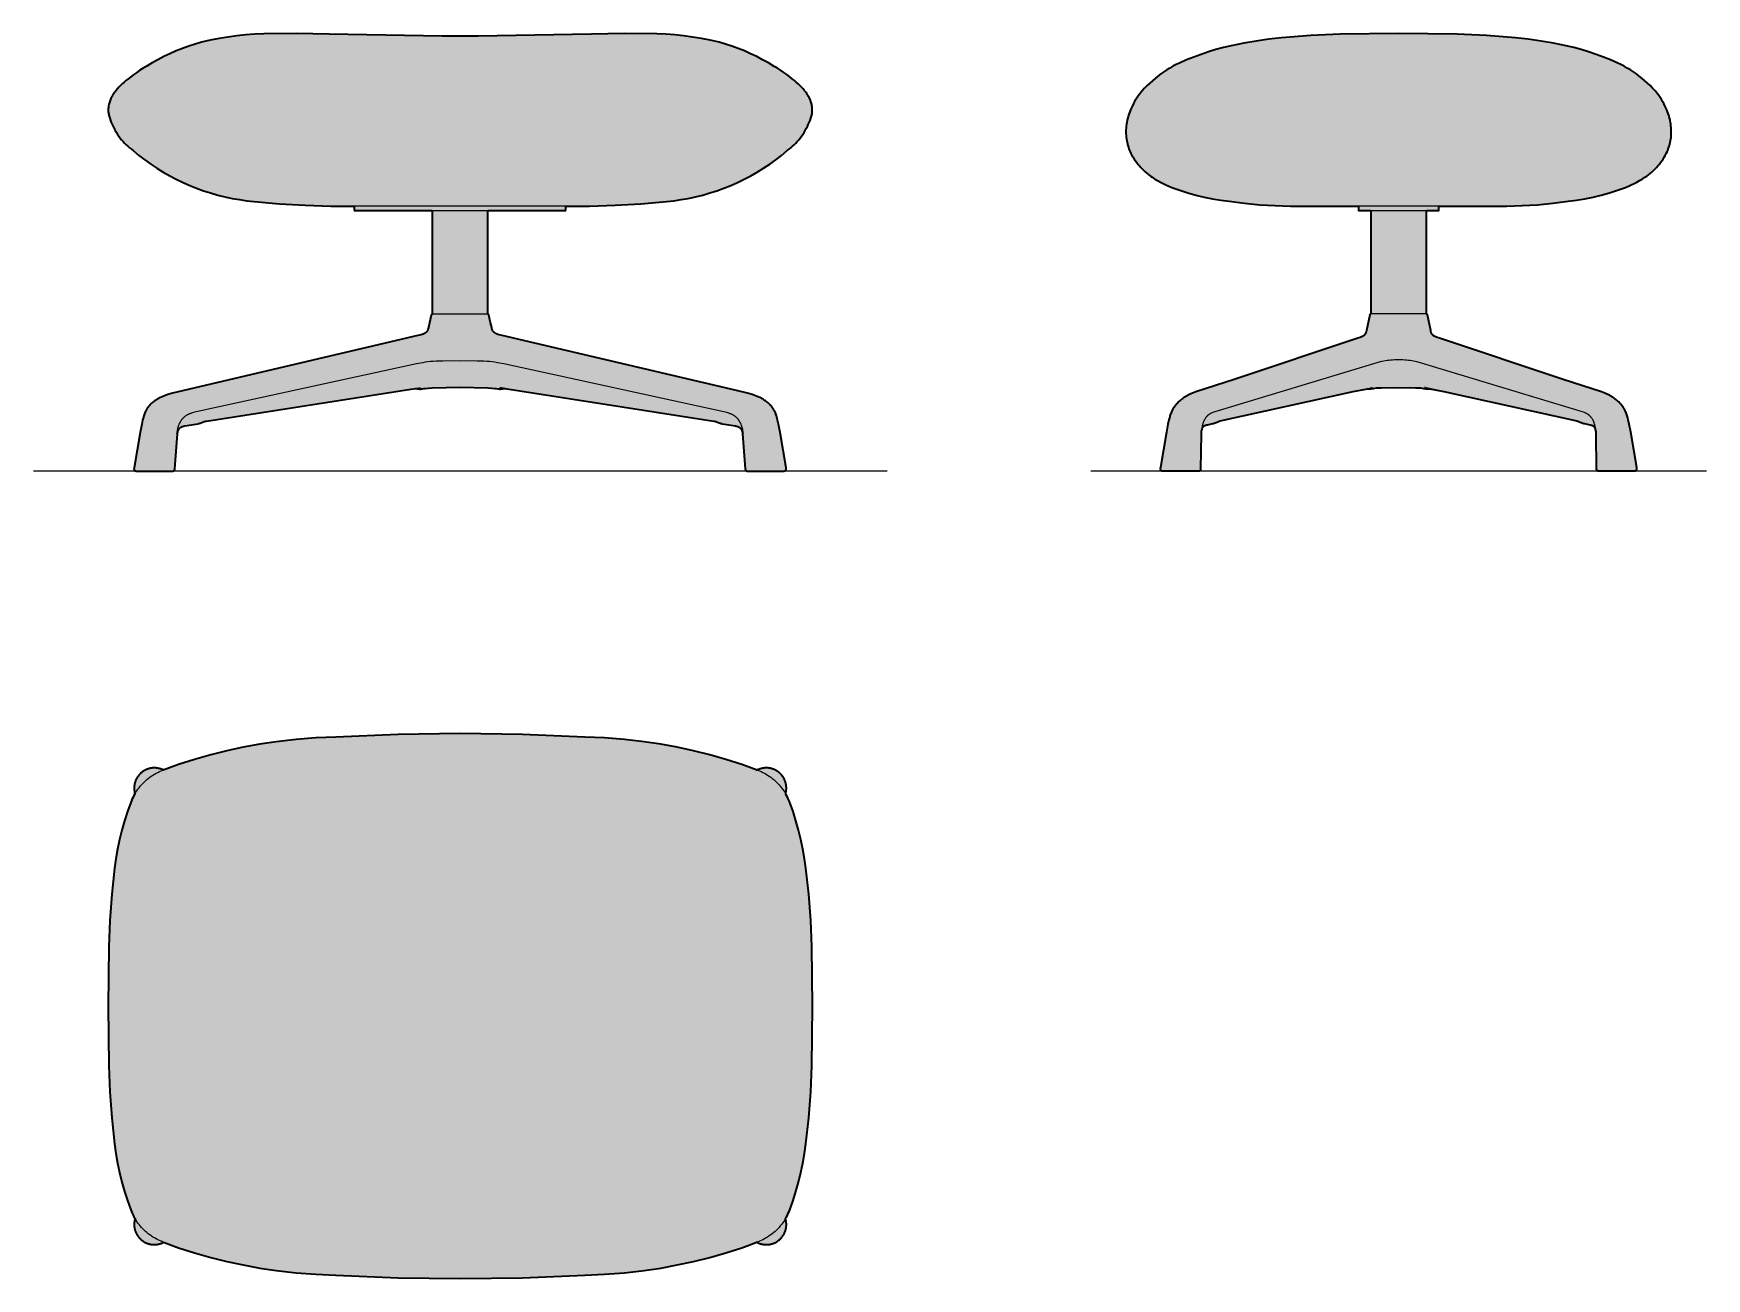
# Model space of a CAD drawing. Header units: millimetres. Extents: x 0 to 1503, y -725 to 393.
import ezdxf

# ---------------------------------------------------------------- set-up
doc = ezdxf.new("R2010")
doc.units = ezdxf.units.MM
doc.layers.add('Blocks', color=7, linetype='Continuous')
doc.layers.add('Blocks$Fill', color=7, linetype='Continuous', true_color=0xffffff)
for name, color, linetype, lineweight, true_color in [('Blocks$Inner', 7, 'Continuous', 25, 0x007f00), ('Blocks$Outline', 7, 'Continuous', 35, 0xff3f3f), ('Groud', 7, 'Continuous', 25, 0x243775)]:
    doc.layers.add(name, color=color, linetype=linetype, lineweight=lineweight, true_color=true_color)

# ---------------------------------------------------------------- blocks, each defined once
blk = doc.blocks.new('Doze Ottoman Side')
at = {"layer": 'Blocks$Fill'}
blk.add_hatch(color=256, dxfattribs=at).paths.add_polyline_path([(559.8, 392.6), (530.4, 393), (501.1, 392.4), (399.4, 390.5), (367.2, 390.5), (265.5, 392.4), (236.2, 393), (206.8, 392.6), (198.7, 392.3), (190.7, 391.7), (182.7, 390.9), (174.7, 389.8), (166.7, 388.6), (158.8, 387), (150.9, 385.3), (145.1, 383.6), (139.4, 381.7), (133.7, 379.6), (128.1, 377.4), (122.5, 374.9), (117.1, 372.3), (111.7, 369.5), (106.5, 366.6), (101.3, 363.4), (98.4, 361.8), (95.6, 360), (92.8, 358.1), (90, 356.2), (87.4, 354.2), (84.8, 352), (83.1, 350.7), (81.4, 349.3), (79.8, 347.8), (78.3, 346.3), (76.8, 344.8), (75.4, 343.2), (74, 341.5), (73.3, 340.7), (72.7, 339.9), (72.1, 339.1), (71.6, 338.3), (71, 337.5), (70.6, 336.6), (70.1, 335.7), (69.6, 334.8), (69.2, 333.9), (68.9, 333), (68.5, 332), (68.2, 331.1), (67.9, 330.1), (67.7, 329.2), (67.5, 328.2), (67.4, 327.4), (67.3, 326.6), (67.2, 325.8), (67.2, 325.1), (67.2, 324.3), (67.2, 323.5), (67.2, 322.7), (67.3, 321.9), (67.4, 321.2), (67.6, 320.4), (67.7, 319.6), (67.9, 318.8), (68.5, 316.9), (69.2, 315), (69.9, 313.1), (70.7, 311.2), (71.5, 309.4), (72.5, 307.6), (73.4, 305.8), (74.5, 304.1), (75.6, 302.4), (76.7, 300.7), (78, 299.1), (79.2, 297.5), (80.6, 296), (81.9, 294.5), (83.4, 293.1), (84.9, 291.7), (86.4, 290.4), (88, 289.1), (89.6, 287.9), (94.7, 283.6), (100, 279.6), (105.4, 275.7), (110.9, 272), (116.6, 268.5), (122.4, 265.2), (128.3, 262.2), (134.3, 259.3), (140.4, 256.6), (146.5, 254.1), (152.8, 251.8), (159.1, 249.8), (165.5, 247.9), (172, 246.3), (178.5, 244.9), (185, 243.8), (191.6, 242.8), (198.2, 242.1), (221.1, 240.1), (244.1, 238.7), (267.1, 238), (288.1, 238), (288.1, 234), (358.1, 234), (358.1, 140.9), (358.1, 140.9), (358.1, 140.9), (358, 140.9), (358, 140.9), (358, 140.9), (357.9, 140.9), (357.9, 140.9), (357.9, 140.9), (357.9, 140.9), (357.8, 140.9), (357.8, 140.8), (357.8, 140.8), (357.8, 140.8), (357.7, 140.8), (357.7, 140.8), (357.7, 140.8), (357.7, 140.8), (357.7, 140.8), (357.6, 140.8), (357.6, 140.7), (357.6, 140.7), (357.6, 140.7), (357.6, 140.7), (357.6, 140.7), (357.5, 140.7), (357.5, 140.7), (357.5, 140.6), (357.5, 140.6), (357.5, 140.6), (357.4, 140.5), (357.4, 140.5), (357.4, 140.5), (357.4, 140.5), (357.4, 140.4), (357.3, 140.4), (357.3, 140.4), (357.3, 140.4), (357.3, 140.4), (357.3, 140.3), (357.3, 140.3), (357.3, 140.3), (357.3, 140.3), (357.3, 140.2), (357.3, 140.2), (357.2, 140.2), (357.2, 140.1), (355.7, 133), (354.7, 128.8), (354.5, 127.9), (354.3, 127.5), (354.3, 127.3), (354.2, 127.1), (354.2, 126.9), (354.1, 126.8), (354, 126.6), (353.9, 126.4), (353.9, 126.3), (353.8, 126.2), (353.8, 126.1), (353.7, 126), (353.7, 125.9), (353.6, 125.9), (353.6, 125.8), (353.6, 125.7), (353.5, 125.6), (353.4, 125.6), (353.4, 125.5), (353.3, 125.4), (353.3, 125.4), (353.2, 125.2), (353, 125.1), (352.9, 124.9), (352.7, 124.8), (352.6, 124.7), (352.5, 124.5), (352.3, 124.4), (352.1, 124.3), (352, 124.1), (351.8, 124), (351.6, 123.9), (351.2, 123.6), (351.1, 123.6), (351, 123.5), (351, 123.5), (350.9, 123.4), (350.8, 123.4), (350.8, 123.4), (350.7, 123.3), (350.6, 123.3), (350.4, 123.2), (350.2, 123.1), (349.9, 123), (349.1, 122.8), (348.2, 122.5), (345.2, 121.7), (134.9, 72.4), (125, 69.9), (120.7, 68.7), (119.2, 68.2), (117.8, 67.7), (116.3, 67.1), (115.6, 66.8), (114.9, 66.5), (114.1, 66.1), (113.3, 65.8), (112.6, 65.4), (111.8, 64.9), (111.1, 64.5), (110.3, 64), (109.5, 63.5), (108.8, 63), (108, 62.5), (107.3, 61.9), (106.6, 61.3), (105.9, 60.7), (105.5, 60.4), (105.2, 60), (104.9, 59.7), (104.5, 59.4), (104.2, 59), (103.9, 58.7), (103.6, 58.3), (103.3, 58), (103, 57.6), (102.7, 57.2), (102.4, 56.8), (102.2, 56.4), (101.9, 56), (101.7, 55.6), (101.4, 55.2), (101.2, 54.8), (101, 54.4), (100.8, 54), (100.6, 53.5), (100.4, 53.1), (100, 52.2), (99.6, 51.3), (99.3, 50.4), (99, 49.5), (98.7, 48.5), (98.5, 47.6), (98, 45.7), (97.2, 42), (95.8, 34.6), (90.3, 2.9), (90.3, 2.5), (90.2, 2.4), (90.2, 2.3), (90.2, 2.2), (90.2, 2.2), (90.2, 2.1), (90.2, 2.1), (90.2, 2), (90.2, 1.9), (90.2, 1.9), (90.2, 1.8), (90.2, 1.8), (90.3, 1.7), (90.3, 1.7), (90.3, 1.6), (90.3, 1.6), (90.3, 1.5), (90.3, 1.5), (90.3, 1.4), (90.3, 1.4), (90.3, 1.3), (90.4, 1.3), (90.4, 1.2), (90.4, 1.2), (90.4, 1.1), (90.4, 1.1), (90.5, 1.1), (90.5, 1), (90.5, 1), (90.5, 0.9), (90.6, 0.9), (90.6, 0.9), (90.6, 0.8), (90.6, 0.8), (90.7, 0.8), (90.7, 0.7), (90.7, 0.7), (90.7, 0.7), (90.8, 0.6), (90.8, 0.6), (90.8, 0.6), (90.9, 0.5), (90.9, 0.5), (90.9, 0.5), (91, 0.4), (91, 0.4), (91, 0.4), (91.1, 0.4), (91.1, 0.3), (91.1, 0.3), (91.2, 0.3), (91.2, 0.3), (91.2, 0.3), (91.3, 0.2), (91.3, 0.2), (91.3, 0.2), (91.4, 0.2), (91.4, 0.2), (91.4, 0.2), (91.5, 0.1), (91.5, 0.1), (91.6, 0.1), (91.6, 0.1), (91.7, 0.1), (91.7, 0.1), (91.7, 0.1), (91.8, 0.1), (91.8, 0.1), (91.9, 0), (92, 0), (92.1, 0), (92.2, 0), (92.3, 0), (92.4, 0), (92.7, 0), (125.1, 0), (125.2, 0), (125.2, 0), (125.2, 0), (125.3, 0), (125.3, 0), (125.4, 0), (125.4, 0), (125.5, 0.1), (125.6, 0.1), (125.6, 0.1), (125.7, 0.1), (125.8, 0.1), (125.8, 0.2), (125.8, 0.2), (125.9, 0.2), (125.9, 0.2), (126, 0.3), (126, 0.3), (126.1, 0.3), (126.1, 0.3), (126.2, 0.4), (126.2, 0.4), (126.3, 0.4), (126.3, 0.5), (126.3, 0.5), (126.3, 0.5), (126.4, 0.5), (126.4, 0.5), (126.4, 0.6), (126.4, 0.6), (126.4, 0.6), (126.5, 0.6), (126.5, 0.7), (126.6, 0.7), (126.6, 0.8), (126.6, 0.8), (126.7, 0.9), (126.7, 0.9), (126.7, 1), (126.8, 1), (126.8, 1.1), (126.8, 1.1), (126.8, 1.2), (126.9, 1.2), (126.9, 1.3), (126.9, 1.3), (126.9, 1.4), (126.9, 1.4), (126.9, 1.5), (127, 1.5), (127, 1.6), (127, 1.6), (127, 1.7), (127, 1.7), (127, 1.7), (127, 1.8), (127, 1.9), (129.5, 33.5), (129.5, 34.1), (129.6, 34.4), (129.6, 34.6), (129.6, 34.8), (129.7, 34.9), (129.7, 35.1), (129.7, 35.2), (129.8, 35.4), (129.8, 35.5), (129.9, 35.7), (129.9, 35.8), (130, 36), (130.1, 36.2), (130.1, 36.3), (130.2, 36.5), (130.3, 36.6), (130.3, 36.8), (130.4, 36.9), (130.5, 37.1), (130.6, 37.3), (130.7, 37.4), (130.8, 37.6), (130.9, 37.7), (131, 37.9), (131.1, 38), (131.2, 38.2), (131.3, 38.3), (131.4, 38.4), (131.5, 38.6), (131.6, 38.6), (131.6, 38.7), (131.7, 38.8), (131.8, 38.8), (131.8, 38.9), (131.9, 39), (132, 39), (132, 39.1), (132.1, 39.1), (132.2, 39.2), (132.3, 39.3), (132.4, 39.3), (132.4, 39.4), (132.5, 39.4), (132.6, 39.5), (132.7, 39.5), (132.8, 39.6), (132.9, 39.6), (133, 39.7), (133.1, 39.7), (133.2, 39.8), (133.3, 39.8), (133.4, 39.9), (133.5, 39.9), (133.7, 40), (134, 40.1), (134.2, 40.2), (134.5, 40.2), (135, 40.4), (135.7, 40.5), (137.9, 40.9), (147.5, 42.5), (147.9, 42.5), (148.3, 42.6), (148.5, 42.7), (148.7, 42.8), (149.2, 42.9), (149.7, 43.1), (152.8, 44.2), (153.2, 44.4), (153.5, 44.5), (153.7, 44.5), (153.9, 44.6), (154.1, 44.7), (154.4, 44.7), (154.6, 44.8), (155.3, 44.9), (339, 73.7), (343.4, 74.3), (344, 74.2), (344.6, 74.1), (345.1, 74), (345.6, 73.9), (346.1, 73.8), (346.5, 73.8), (346.7, 73.8), (346.9, 73.7), (347.1, 73.7), (347.2, 73.7), (347.4, 73.7), (347.6, 73.7), (347.7, 73.7), (347.9, 73.7), (348.2, 73.8), (348.5, 73.8), (349, 73.9), (350.7, 74.1), (351.9, 74.2), (354.6, 74.5), (358.1, 74.7), (383.1, 75.3), (408.1, 74.7), (411.6, 74.5), (414.4, 74.2), (415.6, 74.1), (417.2, 73.9), (417.8, 73.8), (418.1, 73.8), (418.4, 73.7), (418.5, 73.7), (418.7, 73.7), (418.9, 73.7), (419, 73.7), (419.2, 73.7), (419.4, 73.7), (419.6, 73.8), (419.8, 73.8), (420.2, 73.8), (420.6, 73.9), (421.1, 74), (421.7, 74.1), (422.2, 74.2), (422.9, 74.3), (427.3, 73.7), (611, 44.9), (611.6, 44.8), (611.9, 44.7), (612.1, 44.7), (612.4, 44.6), (612.6, 44.5), (612.8, 44.5), (613, 44.4), (613.5, 44.2), (616.6, 43.1), (617.1, 42.9), (617.5, 42.8), (617.7, 42.7), (617.9, 42.6), (618.4, 42.5), (618.8, 42.5), (628.3, 40.9), (630.6, 40.5), (631.2, 40.4), (631.8, 40.2), (632, 40.2), (632.3, 40.1), (632.5, 40), (632.8, 39.9), (632.9, 39.9), (633, 39.8), (633.1, 39.8), (633.2, 39.7), (633.3, 39.7), (633.4, 39.6), (633.5, 39.6), (633.6, 39.5), (633.7, 39.5), (633.7, 39.4), (633.8, 39.4), (633.9, 39.3), (634, 39.3), (634.1, 39.2), (634.1, 39.1), (634.2, 39.1), (634.3, 39), (634.4, 39), (634.4, 38.9), (634.5, 38.8), (634.6, 38.8), (634.6, 38.7), (634.7, 38.6), (634.8, 38.6), (634.9, 38.4), (635, 38.3), (635.1, 38.2), (635.2, 38), (635.3, 37.9), (635.4, 37.7), (635.5, 37.6), (635.6, 37.4), (635.7, 37.3), (635.8, 37.1), (635.8, 36.9), (635.9, 36.8), (636, 36.6), (636.1, 36.5), (636.1, 36.3), (636.2, 36.2), (636.3, 36), (636.3, 35.8), (636.4, 35.7), (636.4, 35.5), (636.5, 35.4), (636.5, 35.2), (636.6, 35.1), (636.6, 34.9), (636.6, 34.8), (636.7, 34.6), (636.7, 34.4), (636.7, 34.1), (636.8, 33.5), (639.2, 1.9), (639.3, 1.8), (639.3, 1.7), (639.3, 1.7), (639.3, 1.7), (639.3, 1.6), (639.3, 1.6), (639.3, 1.5), (639.3, 1.5), (639.3, 1.4), (639.3, 1.4), (639.4, 1.3), (639.4, 1.3), (639.4, 1.2), (639.4, 1.2), (639.4, 1.1), (639.5, 1.1), (639.5, 1), (639.5, 1), (639.6, 0.9), (639.6, 0.9), (639.6, 0.8), (639.7, 0.8), (639.7, 0.7), (639.7, 0.7), (639.8, 0.6), (639.8, 0.6), (639.8, 0.6), (639.9, 0.6), (639.9, 0.5), (639.9, 0.5), (639.9, 0.5), (639.9, 0.5), (640, 0.5), (640, 0.4), (640, 0.4), (640.1, 0.4), (640.1, 0.3), (640.2, 0.3), (640.2, 0.3), (640.3, 0.3), (640.3, 0.2), (640.4, 0.2), (640.4, 0.2), (640.5, 0.2), (640.5, 0.1), (640.5, 0.1), (640.6, 0.1), (640.7, 0.1), (640.8, 0.1), (640.8, 0), (640.9, 0), (640.9, 0), (641, 0), (641, 0), (641.1, 0), (641.1, 0), (641.2, 0), (673.5, 0), (673.8, 0), (673.9, 0), (674.1, 0), (674.2, 0), (674.3, 0), (674.3, 0), (674.4, 0.1), (674.5, 0.1), (674.5, 0.1), (674.6, 0.1), (674.6, 0.1), (674.7, 0.1), (674.7, 0.1), (674.7, 0.1), (674.8, 0.1), (674.8, 0.2), (674.8, 0.2), (674.9, 0.2), (674.9, 0.2), (675, 0.2), (675, 0.2), (675, 0.3), (675.1, 0.3), (675.1, 0.3), (675.1, 0.3), (675.2, 0.3), (675.2, 0.4), (675.2, 0.4), (675.3, 0.4), (675.3, 0.4), (675.3, 0.5), (675.4, 0.5), (675.4, 0.5), (675.4, 0.6), (675.5, 0.6), (675.5, 0.6), (675.5, 0.7), (675.5, 0.7), (675.6, 0.7), (675.6, 0.8), (675.6, 0.8), (675.7, 0.8), (675.7, 0.9), (675.7, 0.9), (675.7, 0.9), (675.8, 1), (675.8, 1), (675.8, 1.1), (675.8, 1.1), (675.8, 1.1), (675.9, 1.2), (675.9, 1.2), (675.9, 1.3), (675.9, 1.3), (675.9, 1.4), (675.9, 1.4), (676, 1.5), (676, 1.5), (676, 1.6), (676, 1.6), (676, 1.7), (676, 1.7), (676, 1.8), (676, 1.8), (676, 1.9), (676, 1.9), (676, 2), (676, 2.1), (676, 2.1), (676, 2.2), (676, 2.2), (676, 2.3), (676, 2.4), (676, 2.5), (675.9, 2.9), (670.5, 34.6), (669.1, 42), (668.3, 45.7), (667.8, 47.6), (667.5, 48.5), (667.3, 49.5), (666.9, 50.4), (666.6, 51.3), (666.3, 52.2), (665.9, 53.1), (665.7, 53.5), (665.5, 54), (665.3, 54.4), (665, 54.8), (664.8, 55.2), (664.6, 55.6), (664.3, 56), (664.1, 56.4), (663.8, 56.8), (663.5, 57.2), (663.3, 57.6), (663, 58), (662.7, 58.3), (662.4, 58.7), (662, 59), (661.7, 59.4), (661.4, 59.7), (661.1, 60), (660.7, 60.4), (660.4, 60.7), (659.7, 61.3), (659, 61.9), (658.2, 62.5), (657.5, 63), (656.7, 63.5), (656, 64), (655.2, 64.5), (654.4, 64.9), (653.7, 65.4), (652.9, 65.8), (652.2, 66.1), (651.4, 66.5), (650.7, 66.8), (649.9, 67.1), (648.5, 67.7), (647, 68.2), (645.6, 68.7), (641.3, 69.9), (631.4, 72.4), (421, 121.7), (418.1, 122.5), (417.1, 122.8), (416.4, 123), (416.1, 123.1), (415.9, 123.2), (415.7, 123.3), (415.6, 123.3), (415.5, 123.4), (415.4, 123.4), (415.4, 123.4), (415.3, 123.5), (415.2, 123.5), (415.1, 123.6), (415, 123.6), (414.7, 123.9), (414.5, 124), (414.3, 124.1), (414.1, 124.3), (414, 124.4), (413.8, 124.5), (413.7, 124.7), (413.5, 124.8), (413.4, 124.9), (413.2, 125.1), (413.1, 125.2), (413, 125.4), (412.9, 125.4), (412.9, 125.5), (412.8, 125.6), (412.8, 125.6), (412.7, 125.7), (412.7, 125.8), (412.6, 125.9), (412.6, 125.9), (412.5, 126), (412.5, 126.1), (412.4, 126.2), (412.4, 126.3), (412.3, 126.4), (412.2, 126.6), (412.2, 126.8), (412.1, 126.9), (412, 127.1), (412, 127.3), (411.9, 127.5), (411.8, 127.9), (411.6, 128.8), (410.6, 133), (409, 140.1), (409, 140.2), (409, 140.2), (409, 140.2), (409, 140.3), (409, 140.3), (409, 140.3), (409, 140.3), (409, 140.4), (408.9, 140.4), (408.9, 140.4), (408.9, 140.4), (408.9, 140.4), (408.9, 140.5), (408.9, 140.5), (408.9, 140.5), (408.8, 140.5), (408.8, 140.6), (408.8, 140.6), (408.8, 140.6), (408.7, 140.7), (408.7, 140.7), (408.7, 140.7), (408.7, 140.7), (408.7, 140.7), (408.7, 140.7), (408.6, 140.7), (408.6, 140.8), (408.6, 140.8), (408.6, 140.8), (408.6, 140.8), (408.5, 140.8), (408.5, 140.8), (408.5, 140.8), (408.5, 140.8), (408.4, 140.8), (408.4, 140.9), (408.4, 140.9), (408.4, 140.9), (408.3, 140.9), (408.3, 140.9), (408.3, 140.9), (408.3, 140.9), (408.2, 140.9), (408.2, 140.9), (408.2, 140.9), (408.1, 140.9), (408.1, 234), (478.1, 234), (478.1, 238), (499.5, 238), (522.5, 238.7), (545.4, 240.1), (568.4, 242.1), (575, 242.8), (581.6, 243.8), (588.1, 244.9), (594.6, 246.3), (601.1, 247.9), (607.5, 249.8), (613.8, 251.8), (620.1, 254.1), (626.2, 256.6), (632.3, 259.3), (638.3, 262.2), (644.2, 265.2), (650, 268.5), (655.6, 272), (661.2, 275.7), (666.6, 279.6), (671.9, 283.6), (677, 287.9), (678.6, 289.1), (680.2, 290.4), (681.7, 291.7), (683.2, 293.1), (684.6, 294.5), (686, 296), (687.4, 297.5), (688.6, 299.1), (689.8, 300.7), (691, 302.4), (692.1, 304.1), (693.2, 305.8), (694.1, 307.6), (695.1, 309.4), (695.9, 311.2), (696.7, 313.1), (697.4, 315), (698.1, 316.9), (698.7, 318.8), (698.9, 319.6), (699, 320.4), (699.2, 321.2), (699.3, 321.9), (699.3, 322.7), (699.4, 323.5), (699.4, 324.3), (699.4, 325.1), (699.4, 325.8), (699.3, 326.6), (699.2, 327.4), (699.1, 328.2), (698.9, 329.2), (698.7, 330.1), (698.4, 331.1), (698.1, 332), (697.7, 333), (697.4, 333.9), (696.9, 334.8), (696.5, 335.7), (696, 336.6), (695.5, 337.5), (695, 338.3), (694.5, 339.1), (693.9, 339.9), (693.3, 340.7), (692.6, 341.5), (691.2, 343.2), (689.8, 344.8), (688.3, 346.3), (686.7, 347.8), (685.1, 349.3), (683.5, 350.7), (681.8, 352), (679.2, 354.2), (676.6, 356.2), (673.8, 358.1), (671, 360), (668.2, 361.8), (665.3, 363.4), (660.1, 366.6), (654.8, 369.5), (649.5, 372.3), (644, 374.9), (638.5, 377.4), (632.9, 379.6), (627.2, 381.7), (621.5, 383.6), (615.7, 385.3), (607.8, 387), (599.9, 388.6), (591.9, 389.8), (583.9, 390.9), (575.9, 391.7), (567.8, 392.3)], flags=0)
at = {"layer": 'Blocks$Inner'}
blk.add_lwpolyline([(499.5, 238), (267.1, 238), (244.1, 238.7), (221.1, 240.1), (198.2, 242.1), (191.6, 242.8), (185, 243.8), (178.5, 244.9), (172, 246.3), (165.5, 247.9), (159.1, 249.8), (152.8, 251.8), (146.5, 254.1), (140.4, 256.6), (134.3, 259.3), (128.3, 262.2), (122.4, 265.2), (116.6, 268.5), (110.9, 272), (105.4, 275.7), (100, 279.6), (94.7, 283.6), (89.6, 287.9), (88, 289.1), (86.4, 290.4), (84.9, 291.7), (83.4, 293.1), (81.9, 294.5), (80.6, 296), (79.2, 297.5), (78, 299.1), (76.7, 300.7), (75.6, 302.4), (74.5, 304.1), (73.4, 305.8), (72.5, 307.6), (71.5, 309.4), (70.7, 311.2), (69.9, 313.1), (69.2, 315), (68.5, 316.9), (67.9, 318.8), (67.7, 319.6), (67.6, 320.4), (67.4, 321.2), (67.3, 321.9), (67.2, 322.7), (67.2, 323.5), (67.2, 324.3), (67.2, 325.1), (67.2, 325.8), (67.3, 326.6), (67.4, 327.4), (67.5, 328.2), (67.7, 329.2), (67.9, 330.1), (68.2, 331.1), (68.5, 332), (68.9, 333), (69.2, 333.9), (69.6, 334.8), (70.1, 335.7), (70.6, 336.6), (71, 337.5), (71.6, 338.3), (72.1, 339.1), (72.7, 339.9), (73.3, 340.7), (74, 341.5), (75.4, 343.2), (76.8, 344.8), (78.3, 346.3), (79.8, 347.8), (81.4, 349.3), (83.1, 350.7), (84.8, 352), (87.4, 354.2), (90, 356.2), (92.8, 358.1), (95.6, 360), (98.4, 361.8), (101.3, 363.4), (106.5, 366.6), (111.7, 369.5), (117.1, 372.3), (122.5, 374.9), (128.1, 377.4), (133.7, 379.6), (139.4, 381.7), (145.1, 383.6), (150.9, 385.3), (158.8, 387), (166.7, 388.6), (174.7, 389.8), (182.7, 390.9), (190.7, 391.7), (198.7, 392.3), (206.8, 392.6), (236.2, 393), (265.5, 392.4), (367.2, 390.5), (399.4, 390.5), (501.1, 392.4), (530.4, 393), (559.8, 392.6), (567.8, 392.3), (575.9, 391.7), (583.9, 390.9), (591.9, 389.8), (599.9, 388.6), (607.8, 387), (615.7, 385.3), (621.5, 383.6), (627.2, 381.7), (632.9, 379.6), (638.5, 377.4), (644, 374.9), (649.5, 372.3), (654.8, 369.5), (660.1, 366.6), (665.3, 363.4), (668.2, 361.8), (671, 360), (673.8, 358.1), (676.6, 356.2), (679.2, 354.2), (681.8, 352), (683.5, 350.7), (685.1, 349.3), (686.7, 347.8), (688.3, 346.3), (689.8, 344.8), (691.2, 343.2), (692.6, 341.5), (693.3, 340.7), (693.9, 339.9), (694.5, 339.1), (695, 338.3), (695.5, 337.5), (696, 336.6), (696.5, 335.7), (696.9, 334.8), (697.4, 333.9), (697.7, 333), (698.1, 332), (698.4, 331.1), (698.7, 330.1), (698.9, 329.2), (699.1, 328.2), (699.2, 327.4), (699.3, 326.6), (699.4, 325.8), (699.4, 325.1), (699.4, 324.3), (699.4, 323.5), (699.3, 322.7), (699.3, 321.9), (699.2, 321.2), (699, 320.4), (698.9, 319.6), (698.7, 318.8), (698.1, 316.9), (697.4, 315), (696.7, 313.1), (695.9, 311.2), (695.1, 309.4), (694.1, 307.6), (693.2, 305.8), (692.1, 304.1), (691, 302.4), (689.8, 300.7), (688.6, 299.1), (687.4, 297.5), (686, 296), (684.6, 294.5), (683.2, 293.1), (681.7, 291.7), (680.2, 290.4), (678.6, 289.1), (677, 287.9), (671.9, 283.6), (666.6, 279.6), (661.2, 275.7), (655.6, 272), (650, 268.5), (644.2, 265.2), (638.3, 262.2), (632.3, 259.3), (626.2, 256.6), (620.1, 254.1), (613.8, 251.8), (607.5, 249.8), (601.1, 247.9), (594.6, 246.3), (588.1, 244.9), (581.6, 243.8), (575, 242.8), (568.4, 242.1), (545.4, 240.1), (522.5, 238.7)], close=True, dxfattribs=at)
for points in [[(288.1, 238), (288.1, 234), (478.1, 234), (478.1, 238)], [(408.1, 234), (408.1, 140.9), (358.1, 140.9), (358.1, 234)], [(358.2, 140.9), (358.2, 140.9), (358.1, 140.9), (358.1, 140.9), (358.1, 140.9), (358, 140.9), (358, 140.9), (358, 140.9), (357.9, 140.9), (357.9, 140.9), (357.9, 140.9), (357.9, 140.9), (357.8, 140.9), (357.8, 140.8), (357.8, 140.8), (357.8, 140.8), (357.7, 140.8), (357.7, 140.8), (357.7, 140.8), (357.7, 140.8), (357.7, 140.8), (357.6, 140.8), (357.6, 140.7), (357.6, 140.7), (357.6, 140.7), (357.6, 140.7), (357.6, 140.7), (357.5, 140.7), (357.5, 140.7), (357.5, 140.6), (357.5, 140.6), (357.5, 140.6), (357.4, 140.5), (357.4, 140.5), (357.4, 140.5), (357.4, 140.5), (357.4, 140.4), (357.3, 140.4), (357.3, 140.4), (357.3, 140.4), (357.3, 140.4), (357.3, 140.3), (357.3, 140.3), (357.3, 140.3), (357.3, 140.3), (357.3, 140.2), (357.3, 140.2), (357.2, 140.2), (357.2, 140.1), (355.7, 133), (354.7, 128.8), (354.5, 127.9), (354.3, 127.5), (354.3, 127.3), (354.2, 127.1), (354.2, 126.9), (354.1, 126.8), (354, 126.6), (353.9, 126.4), (353.9, 126.3), (353.8, 126.2), (353.8, 126.1), (353.7, 126), (353.7, 125.9), (353.6, 125.9), (353.6, 125.8), (353.6, 125.7), (353.5, 125.6), (353.4, 125.6), (353.4, 125.5), (353.3, 125.4), (353.3, 125.4), (353.2, 125.2), (353, 125.1), (352.9, 124.9), (352.7, 124.8), (352.6, 124.7), (352.5, 124.5), (352.3, 124.4), (352.1, 124.3), (352, 124.1), (351.8, 124), (351.6, 123.9), (351.2, 123.6), (351.1, 123.6), (351, 123.5), (351, 123.5), (350.9, 123.4), (350.8, 123.4), (350.8, 123.4), (350.7, 123.3), (350.6, 123.3), (350.4, 123.2), (350.2, 123.1), (349.9, 123), (349.1, 122.8), (348.2, 122.5), (345.2, 121.7), (134.9, 72.4), (125, 69.9), (120.7, 68.7), (119.2, 68.2), (117.8, 67.7), (116.3, 67.1), (115.6, 66.8), (114.9, 66.5), (114.1, 66.1), (113.3, 65.8), (112.6, 65.4), (111.8, 64.9), (111.1, 64.5), (110.3, 64), (109.5, 63.5), (108.8, 63), (108, 62.5), (107.3, 61.9), (106.6, 61.3), (105.9, 60.7), (105.5, 60.4), (105.2, 60), (104.9, 59.7), (104.5, 59.4), (104.2, 59), (103.9, 58.7), (103.6, 58.3), (103.3, 58), (103, 57.6), (102.7, 57.2), (102.4, 56.8), (102.2, 56.4), (101.9, 56), (101.7, 55.6), (101.4, 55.2), (101.2, 54.8), (101, 54.4), (100.8, 54), (100.6, 53.5), (100.4, 53.1), (100, 52.2), (99.6, 51.3), (99.3, 50.4), (99, 49.5), (98.7, 48.5), (98.5, 47.6), (98, 45.7), (97.2, 42), (95.8, 34.6), (90.3, 2.9), (90.3, 2.5), (90.2, 2.4), (90.2, 2.3), (90.2, 2.2), (90.2, 2.2), (90.2, 2.1), (90.2, 2.1), (90.2, 2), (90.2, 1.9), (90.2, 1.9), (90.2, 1.8), (90.2, 1.8), (90.3, 1.7), (90.3, 1.7), (90.3, 1.6), (90.3, 1.6), (90.3, 1.5), (90.3, 1.5), (90.3, 1.4), (90.3, 1.4), (90.3, 1.3), (90.4, 1.3), (90.4, 1.2), (90.4, 1.2), (90.4, 1.1), (90.4, 1.1), (90.5, 1.1), (90.5, 1), (90.5, 1), (90.5, 0.9), (90.6, 0.9), (90.6, 0.9), (90.6, 0.8), (90.6, 0.8), (90.7, 0.8), (90.7, 0.7), (90.7, 0.7), (90.7, 0.7), (90.8, 0.6), (90.8, 0.6), (90.8, 0.6), (90.9, 0.5), (90.9, 0.5), (90.9, 0.5), (91, 0.4), (91, 0.4), (91, 0.4), (91.1, 0.4), (91.1, 0.3), (91.1, 0.3), (91.2, 0.3), (91.2, 0.3), (91.2, 0.3), (91.3, 0.2), (91.3, 0.2), (91.3, 0.2), (91.4, 0.2), (91.4, 0.2), (91.4, 0.2), (91.5, 0.1), (91.5, 0.1), (91.6, 0.1), (91.6, 0.1), (91.7, 0.1), (91.7, 0.1), (91.7, 0.1), (91.8, 0.1), (91.8, 0.1), (91.9, 0), (92, 0), (92.1, 0), (92.2, 0), (92.3, 0), (92.4, 0), (92.7, 0), (125.1, 0), (125.2, 0), (125.2, 0), (125.2, 0), (125.3, 0), (125.3, 0), (125.4, 0), (125.4, 0), (125.5, 0.1), (125.6, 0.1), (125.6, 0.1), (125.7, 0.1), (125.8, 0.1), (125.8, 0.2), (125.8, 0.2), (125.9, 0.2), (125.9, 0.2), (126, 0.3), (126, 0.3), (126.1, 0.3), (126.1, 0.3), (126.2, 0.4), (126.2, 0.4), (126.3, 0.4), (126.3, 0.5), (126.3, 0.5), (126.3, 0.5), (126.4, 0.5), (126.4, 0.5), (126.4, 0.6), (126.4, 0.6), (126.4, 0.6), (126.5, 0.6), (126.5, 0.7), (126.6, 0.7), (126.6, 0.8), (126.6, 0.8), (126.7, 0.9), (126.7, 0.9), (126.7, 1), (126.8, 1), (126.8, 1.1), (126.8, 1.1), (126.8, 1.2), (126.9, 1.2), (126.9, 1.3), (126.9, 1.3), (126.9, 1.4), (126.9, 1.4), (126.9, 1.5), (127, 1.5), (127, 1.6), (127, 1.6), (127, 1.7), (127, 1.7), (127, 1.7), (127, 1.8), (127, 1.9), (129.5, 33.5), (129.5, 34.1), (129.6, 34.4), (129.6, 34.6), (129.6, 34.8), (129.7, 34.9), (129.7, 35.1), (129.7, 35.2), (129.8, 35.4), (129.8, 35.5), (129.9, 35.7), (129.9, 35.8), (130, 36), (130.1, 36.2), (130.1, 36.3), (130.2, 36.5), (130.3, 36.6), (130.3, 36.8), (130.4, 36.9), (130.5, 37.1), (130.6, 37.3), (130.7, 37.4), (130.8, 37.6), (130.9, 37.7), (131, 37.9), (131.1, 38), (131.2, 38.2), (131.3, 38.3), (131.4, 38.4), (131.5, 38.6), (131.6, 38.6), (131.6, 38.7), (131.7, 38.8), (131.8, 38.8), (131.8, 38.9), (131.9, 39), (132, 39), (132, 39.1), (132.1, 39.1), (132.2, 39.2), (132.3, 39.3), (132.4, 39.3), (132.4, 39.4), (132.5, 39.4), (132.6, 39.5), (132.7, 39.5), (132.8, 39.6), (132.9, 39.6), (133, 39.7), (133.1, 39.7), (133.2, 39.8), (133.3, 39.8), (133.4, 39.9), (133.5, 39.9), (133.7, 40), (134, 40.1), (134.2, 40.2), (134.5, 40.2), (135, 40.4), (135.7, 40.5), (137.9, 40.9), (147.5, 42.5), (147.9, 42.5), (148.3, 42.6), (148.5, 42.7), (148.7, 42.8), (149.2, 42.9), (149.7, 43.1), (152.8, 44.2), (153.2, 44.4), (153.5, 44.5), (153.7, 44.5), (153.9, 44.6), (154.1, 44.7), (154.4, 44.7), (154.6, 44.8), (155.3, 44.9), (339, 73.7), (346.1, 74.7), (346.2, 74.7), (346.3, 74.8), (346.5, 74.8), (346.6, 74.8), (346.7, 74.8), (346.7, 74.8), (346.8, 74.8), (346.9, 74.8), (346.9, 74.8), (347, 74.8), (347, 74.7), (347.1, 74.7), (347.2, 74.7), (347.2, 74.7), (347.2, 74.7), (347.3, 74.7), (347.3, 74.7), (347.3, 74.7), (347.3, 74.7), (347.4, 74.7), (347.4, 74.7), (347.4, 74.6), (347.5, 74.6), (347.5, 74.6), (347.5, 74.6), (347.5, 74.6), (347.6, 74.6)], [(408, 140.9), (408.1, 140.9), (408.1, 140.9), (408.2, 140.9), (408.2, 140.9), (408.2, 140.9), (408.3, 140.9), (408.3, 140.9), (408.3, 140.9), (408.3, 140.9), (408.4, 140.9), (408.4, 140.9), (408.4, 140.9), (408.4, 140.8), (408.5, 140.8), (408.5, 140.8), (408.5, 140.8), (408.5, 140.8), (408.6, 140.8), (408.6, 140.8), (408.6, 140.8), (408.6, 140.8), (408.6, 140.7), (408.7, 140.7), (408.7, 140.7), (408.7, 140.7), (408.7, 140.7), (408.7, 140.7), (408.7, 140.7), (408.8, 140.6), (408.8, 140.6), (408.8, 140.6), (408.8, 140.5), (408.9, 140.5), (408.9, 140.5), (408.9, 140.5), (408.9, 140.4), (408.9, 140.4), (408.9, 140.4), (408.9, 140.4), (409, 140.4), (409, 140.3), (409, 140.3), (409, 140.3), (409, 140.3), (409, 140.2), (409, 140.2), (409, 140.2), (409, 140.1), (410.6, 133), (411.6, 128.8), (411.8, 127.9), (411.9, 127.5), (412, 127.3), (412, 127.1), (412.1, 126.9), (412.2, 126.8), (412.2, 126.6), (412.3, 126.4), (412.4, 126.3), (412.4, 126.2), (412.5, 126.1), (412.5, 126), (412.6, 125.9), (412.6, 125.9), (412.7, 125.8), (412.7, 125.7), (412.8, 125.6), (412.8, 125.6), (412.9, 125.5), (412.9, 125.4), (413, 125.4), (413.1, 125.2), (413.2, 125.1), (413.4, 124.9), (413.5, 124.8), (413.7, 124.7), (413.8, 124.5), (414, 124.4), (414.1, 124.3), (414.3, 124.1), (414.5, 124), (414.7, 123.9), (415, 123.6), (415.1, 123.6), (415.2, 123.5), (415.3, 123.5), (415.4, 123.4), (415.4, 123.4), (415.5, 123.4), (415.6, 123.3), (415.7, 123.3), (415.9, 123.2), (416.1, 123.1), (416.4, 123), (417.1, 122.8), (418.1, 122.5), (421, 121.7), (631.4, 72.4), (641.3, 69.9), (645.6, 68.7), (647, 68.2), (648.5, 67.7), (649.9, 67.1), (650.7, 66.8), (651.4, 66.5), (652.2, 66.1), (652.9, 65.8), (653.7, 65.4), (654.4, 64.9), (655.2, 64.5), (656, 64), (656.7, 63.5), (657.5, 63), (658.2, 62.5), (659, 61.9), (659.7, 61.3), (660.4, 60.7), (660.7, 60.4), (661.1, 60), (661.4, 59.7), (661.7, 59.4), (662, 59), (662.4, 58.7), (662.7, 58.3), (663, 58), (663.3, 57.6), (663.5, 57.2), (663.8, 56.8), (664.1, 56.4), (664.3, 56), (664.6, 55.6), (664.8, 55.2), (665, 54.8), (665.3, 54.4), (665.5, 54), (665.7, 53.5), (665.9, 53.1), (666.3, 52.2), (666.6, 51.3), (666.9, 50.4), (667.3, 49.5), (667.5, 48.5), (667.8, 47.6), (668.3, 45.7), (669.1, 42), (670.5, 34.6), (675.9, 2.9), (676, 2.5), (676, 2.4), (676, 2.3), (676, 2.2), (676, 2.2), (676, 2.1), (676, 2.1), (676, 2), (676, 1.9), (676, 1.9), (676, 1.8), (676, 1.8), (676, 1.7), (676, 1.7), (676, 1.6), (676, 1.6), (676, 1.5), (676, 1.5), (675.9, 1.4), (675.9, 1.4), (675.9, 1.3), (675.9, 1.3), (675.9, 1.2), (675.9, 1.2), (675.8, 1.1), (675.8, 1.1), (675.8, 1.1), (675.8, 1), (675.8, 1), (675.7, 0.9), (675.7, 0.9), (675.7, 0.9), (675.7, 0.8), (675.6, 0.8), (675.6, 0.8), (675.6, 0.7), (675.5, 0.7), (675.5, 0.7), (675.5, 0.6), (675.5, 0.6), (675.4, 0.6), (675.4, 0.5), (675.4, 0.5), (675.3, 0.5), (675.3, 0.4), (675.3, 0.4), (675.2, 0.4), (675.2, 0.4), (675.2, 0.3), (675.1, 0.3), (675.1, 0.3), (675.1, 0.3), (675, 0.3), (675, 0.2), (675, 0.2), (674.9, 0.2), (674.9, 0.2), (674.8, 0.2), (674.8, 0.2), (674.8, 0.1), (674.7, 0.1), (674.7, 0.1), (674.7, 0.1), (674.6, 0.1), (674.6, 0.1), (674.5, 0.1), (674.5, 0.1), (674.4, 0.1), (674.3, 0), (674.3, 0), (674.2, 0), (674.1, 0), (673.9, 0), (673.8, 0), (673.5, 0), (641.2, 0), (641.1, 0), (641.1, 0), (641, 0), (641, 0), (640.9, 0), (640.9, 0), (640.8, 0), (640.8, 0.1), (640.7, 0.1), (640.6, 0.1), (640.5, 0.1), (640.5, 0.1), (640.5, 0.2), (640.4, 0.2), (640.4, 0.2), (640.3, 0.2), (640.3, 0.3), (640.2, 0.3), (640.2, 0.3), (640.1, 0.3), (640.1, 0.4), (640, 0.4), (640, 0.4), (640, 0.5), (639.9, 0.5), (639.9, 0.5), (639.9, 0.5), (639.9, 0.5), (639.9, 0.6), (639.8, 0.6), (639.8, 0.6), (639.8, 0.6), (639.7, 0.7), (639.7, 0.7), (639.7, 0.8), (639.6, 0.8), (639.6, 0.9), (639.6, 0.9), (639.5, 1), (639.5, 1), (639.5, 1.1), (639.4, 1.1), (639.4, 1.2), (639.4, 1.2), (639.4, 1.3), (639.4, 1.3), (639.3, 1.4), (639.3, 1.4), (639.3, 1.5), (639.3, 1.5), (639.3, 1.6), (639.3, 1.6), (639.3, 1.7), (639.3, 1.7), (639.3, 1.7), (639.3, 1.8), (639.2, 1.9), (636.8, 33.5), (636.7, 34.1), (636.7, 34.4), (636.7, 34.6), (636.6, 34.8), (636.6, 34.9), (636.6, 35.1), (636.5, 35.2), (636.5, 35.4), (636.4, 35.5), (636.4, 35.7), (636.3, 35.8), (636.3, 36), (636.2, 36.2), (636.1, 36.3), (636.1, 36.5), (636, 36.6), (635.9, 36.8), (635.8, 36.9), (635.8, 37.1), (635.7, 37.3), (635.6, 37.4), (635.5, 37.6), (635.4, 37.7), (635.3, 37.9), (635.2, 38), (635.1, 38.2), (635, 38.3), (634.9, 38.4), (634.8, 38.6), (634.7, 38.6), (634.6, 38.7), (634.6, 38.8), (634.5, 38.8), (634.4, 38.9), (634.4, 39), (634.3, 39), (634.2, 39.1), (634.1, 39.1), (634.1, 39.2), (634, 39.3), (633.9, 39.3), (633.8, 39.4), (633.7, 39.4), (633.7, 39.5), (633.6, 39.5), (633.5, 39.6), (633.4, 39.6), (633.3, 39.7), (633.2, 39.7), (633.1, 39.8), (633, 39.8), (632.9, 39.9), (632.8, 39.9), (632.5, 40), (632.3, 40.1), (632, 40.2), (631.8, 40.2), (631.2, 40.4), (630.6, 40.5), (628.3, 40.9), (618.8, 42.5), (618.4, 42.5), (617.9, 42.6), (617.7, 42.7), (617.5, 42.8), (617.1, 42.9), (616.6, 43.1), (613.5, 44.2), (613, 44.4), (612.8, 44.5), (612.6, 44.5), (612.4, 44.6), (612.1, 44.7), (611.9, 44.7), (611.6, 44.8), (611, 44.9), (427.3, 73.7), (420.2, 74.7), (420.1, 74.7), (419.9, 74.8), (419.8, 74.8), (419.7, 74.8), (419.6, 74.8), (419.5, 74.8), (419.5, 74.8), (419.4, 74.8), (419.3, 74.8), (419.3, 74.8), (419.2, 74.7), (419.1, 74.7), (419.1, 74.7), (419.1, 74.7), (419, 74.7), (419, 74.7), (419, 74.7), (418.9, 74.7), (418.9, 74.7), (418.9, 74.7), (418.9, 74.7), (418.8, 74.6), (418.8, 74.6), (418.8, 74.6), (418.7, 74.6), (418.7, 74.6), (418.7, 74.6)], [(637.6, 33), (637.5, 34.1), (637.3, 35.2), (637.2, 36.3), (637, 37.3), (636.7, 38.2), (636.5, 39.1), (636.2, 40), (636, 40.8), (635.7, 41.6), (635.5, 42), (635.4, 42.3), (635.2, 42.7), (635, 43), (634.9, 43.4), (634.7, 43.7), (634.5, 44), (634.4, 44.3), (634.2, 44.6), (634, 44.9), (633.8, 45.2), (633.6, 45.5), (633.4, 45.7), (633.3, 46), (633.1, 46.3), (632.9, 46.5), (632.7, 46.7), (632.5, 47), (632.3, 47.2), (632.1, 47.4), (631.9, 47.6), (631.6, 47.8), (631.4, 48.1), (631.2, 48.2), (631, 48.4), (630.8, 48.6), (630.6, 48.8), (630.4, 49), (630, 49.3), (629.5, 49.6), (629.1, 49.9), (628.7, 50.1), (628.2, 50.4), (627.8, 50.6), (627.4, 50.8), (627, 51), (626.6, 51.2), (626.2, 51.4), (625.8, 51.5), (625.4, 51.7), (625, 51.8), (624.6, 52), (624.2, 52.1), (623.5, 52.3), (622.7, 52.5), (422.3, 96.2), (418.6, 96.9), (416.6, 97.3), (414.4, 97.7), (412.1, 98), (409.7, 98.3), (407.2, 98.5), (404.5, 98.6), (398.5, 98.8), (383.1, 98.9), (367.8, 98.8), (361.8, 98.6), (359.1, 98.5), (356.5, 98.3), (354.1, 98), (351.8, 97.7), (349.7, 97.3), (347.6, 96.9), (344, 96.2), (143.5, 52.5), (142.8, 52.3), (142, 52.1), (141.6, 52), (141.3, 51.8), (140.9, 51.7), (140.5, 51.5), (140.1, 51.4), (139.7, 51.2), (139.3, 51), (138.9, 50.8), (138.4, 50.6), (138, 50.4), (137.6, 50.1), (137.2, 49.9), (136.7, 49.6), (136.3, 49.3), (135.9, 49), (135.7, 48.8), (135.4, 48.6), (135.2, 48.4), (135, 48.2), (134.8, 48.1), (134.6, 47.8), (134.4, 47.6), (134.2, 47.4), (134, 47.2), (133.8, 47), (133.6, 46.7), (133.4, 46.5), (133.2, 46.3), (133, 46), (132.8, 45.7), (132.6, 45.5), (132.4, 45.2), (132.3, 44.9), (132.1, 44.6), (131.9, 44.3), (131.7, 44), (131.6, 43.7), (131.4, 43.4), (131.2, 43), (131.1, 42.7), (130.9, 42.3), (130.7, 42), (130.6, 41.6), (130.3, 40.8), (130, 40), (129.8, 39.1), (129.5, 38.2), (129.3, 37.3), (129.1, 36.3), (128.9, 35.2), (128.8, 34.1), (128.6, 33)], [(422.9, 74.4), (422.2, 74.2), (421.7, 74.1), (421.1, 74), (420.6, 73.9), (420.2, 73.8), (419.8, 73.8), (419.6, 73.8), (419.4, 73.7), (419.2, 73.7), (419, 73.7), (418.9, 73.7), (418.7, 73.7), (418.5, 73.7), (418.4, 73.7), (418.1, 73.8), (417.8, 73.8), (417.2, 73.9), (415.6, 74.1), (414.4, 74.2), (411.6, 74.5), (408.1, 74.7), (383.1, 75.3), (358.1, 74.7), (354.6, 74.5), (351.9, 74.2), (350.7, 74.1), (349, 73.9), (348.5, 73.8), (348.2, 73.8), (347.9, 73.7), (347.7, 73.7), (347.6, 73.7), (347.4, 73.7), (347.2, 73.7), (347.1, 73.7), (346.9, 73.7), (346.7, 73.8), (346.5, 73.8), (346.1, 73.8), (345.6, 73.9), (345.1, 74), (344.6, 74.1), (344, 74.2), (343.4, 74.4)]]:
    blk.add_lwpolyline(points, dxfattribs=at)
at = {"layer": 'Blocks$Outline'}
for points in [[(182.7, 390.9), (174.7, 389.8)], [(190.7, 391.7), (182.7, 390.9)], [(198.7, 392.3), (190.7, 391.7)], [(206.8, 392.6), (198.7, 392.3)], [(236.2, 393), (206.8, 392.6)], [(265.5, 392.4), (236.2, 393)], [(367.2, 390.5), (265.5, 392.4)], [(501.1, 392.4), (399.4, 390.5)], [(530.4, 393), (501.1, 392.4)], [(559.8, 392.6), (530.4, 393)], [(567.8, 392.3), (559.8, 392.6)], [(575.9, 391.7), (567.8, 392.3)], [(583.9, 390.9), (575.9, 391.7)], [(591.9, 389.8), (583.9, 390.9)], [(128.1, 377.4), (122.5, 374.9)], [(133.7, 379.6), (128.1, 377.4)], [(139.4, 381.7), (133.7, 379.6)], [(145.1, 383.6), (139.4, 381.7)], [(150.9, 385.3), (145.1, 383.6)], [(158.8, 387), (150.9, 385.3)], [(166.7, 388.6), (158.8, 387)], [(174.7, 389.8), (166.7, 388.6)], [(399.4, 390.5), (367.2, 390.5)], [(599.9, 388.6), (591.9, 389.8)], [(607.8, 387), (599.9, 388.6)], [(615.7, 385.3), (607.8, 387)], [(621.5, 383.6), (615.7, 385.3)], [(627.2, 381.7), (621.5, 383.6)], [(632.9, 379.6), (627.2, 381.7)], [(638.5, 377.4), (632.9, 379.6)], [(644, 374.9), (638.5, 377.4)], [(98.4, 361.8), (95.6, 360)], [(101.3, 363.4), (98.4, 361.8)], [(106.5, 366.6), (101.3, 363.4)], [(111.7, 369.5), (106.5, 366.6)], [(117.1, 372.3), (111.7, 369.5)], [(122.5, 374.9), (117.1, 372.3)], [(649.5, 372.3), (644, 374.9)], [(654.8, 369.5), (649.5, 372.3)], [(660.1, 366.6), (654.8, 369.5)], [(665.3, 363.4), (660.1, 366.6)], [(668.2, 361.8), (665.3, 363.4)], [(671, 360), (668.2, 361.8)], [(78.3, 346.3), (76.8, 344.8)], [(79.8, 347.8), (78.3, 346.3)], [(81.4, 349.3), (79.8, 347.8)], [(83.1, 350.7), (81.4, 349.3)], [(84.8, 352), (83.1, 350.7)], [(87.4, 354.2), (84.8, 352)], [(90, 356.2), (87.4, 354.2)], [(92.8, 358.1), (90, 356.2)], [(95.6, 360), (92.8, 358.1)], [(673.8, 358.1), (671, 360)], [(676.6, 356.2), (673.8, 358.1)], [(679.2, 354.2), (676.6, 356.2)], [(681.8, 352), (679.2, 354.2)], [(683.5, 350.7), (681.8, 352)], [(685.1, 349.3), (683.5, 350.7)], [(686.7, 347.8), (685.1, 349.3)], [(688.3, 346.3), (686.7, 347.8)], [(689.8, 344.8), (688.3, 346.3)], [(68.2, 331.1), (67.9, 330.1)], [(68.5, 332), (68.2, 331.1)], [(68.9, 333), (68.5, 332)], [(69.2, 333.9), (68.9, 333)], [(69.6, 334.8), (69.2, 333.9)], [(70.1, 335.7), (69.6, 334.8)], [(70.6, 336.6), (70.1, 335.7)], [(71, 337.5), (70.6, 336.6)], [(71.6, 338.3), (71, 337.5)], [(72.1, 339.1), (71.6, 338.3)], [(72.7, 339.9), (72.1, 339.1)], [(73.3, 340.7), (72.7, 339.9)], [(74, 341.5), (73.3, 340.7)], [(75.4, 343.2), (74, 341.5)], [(76.8, 344.8), (75.4, 343.2)], [(691.2, 343.2), (689.8, 344.8)], [(692.6, 341.5), (691.2, 343.2)], [(693.3, 340.7), (692.6, 341.5)], [(693.9, 339.9), (693.3, 340.7)], [(694.5, 339.1), (693.9, 339.9)], [(695, 338.3), (694.5, 339.1)], [(695.5, 337.5), (695, 338.3)], [(696, 336.6), (695.5, 337.5)], [(696.5, 335.7), (696, 336.6)], [(696.9, 334.8), (696.5, 335.7)], [(697.4, 333.9), (696.9, 334.8)], [(697.7, 333), (697.4, 333.9)], [(698.1, 332), (697.7, 333)], [(698.4, 331.1), (698.1, 332)], [(698.7, 330.1), (698.4, 331.1)], [(67.3, 326.6), (67.2, 325.8)], [(67.2, 325.8), (67.2, 325.1)], [(67.2, 325.1), (67.2, 324.3)], [(67.2, 324.3), (67.2, 323.5)], [(67.2, 323.5), (67.2, 322.7)], [(67.2, 322.7), (67.3, 321.9)], [(67.4, 327.4), (67.3, 326.6)], [(67.3, 321.9), (67.4, 321.2)], [(67.5, 328.2), (67.4, 327.4)], [(67.4, 321.2), (67.6, 320.4)], [(67.7, 329.2), (67.5, 328.2)], [(67.6, 320.4), (67.7, 319.6)], [(67.9, 330.1), (67.7, 329.2)], [(67.7, 319.6), (67.9, 318.8)], [(67.9, 318.8), (68.5, 316.9)], [(68.5, 316.9), (69.2, 315)], [(697.4, 315), (698.1, 316.9)], [(698.1, 316.9), (698.7, 318.8)], [(698.9, 329.2), (698.7, 330.1)], [(698.7, 318.8), (698.9, 319.6)], [(699.1, 328.2), (698.9, 329.2)], [(698.9, 319.6), (699, 320.4)], [(699, 320.4), (699.2, 321.2)], [(699.2, 327.4), (699.1, 328.2)], [(699.3, 326.6), (699.2, 327.4)], [(699.2, 321.2), (699.3, 321.9)], [(699.4, 325.8), (699.3, 326.6)], [(699.3, 322.7), (699.4, 323.5)], [(699.3, 321.9), (699.3, 322.7)], [(699.4, 325.1), (699.4, 325.8)], [(699.4, 324.3), (699.4, 325.1)], [(699.4, 323.5), (699.4, 324.3)], [(69.2, 315), (69.9, 313.1)], [(69.9, 313.1), (70.7, 311.2)], [(70.7, 311.2), (71.5, 309.4)], [(71.5, 309.4), (72.5, 307.6)], [(72.5, 307.6), (73.4, 305.8)], [(73.4, 305.8), (74.5, 304.1)], [(74.5, 304.1), (75.6, 302.4)], [(75.6, 302.4), (76.7, 300.7)], [(76.7, 300.7), (78, 299.1)], [(688.6, 299.1), (689.8, 300.7)], [(689.8, 300.7), (691, 302.4)], [(691, 302.4), (692.1, 304.1)], [(692.1, 304.1), (693.2, 305.8)], [(693.2, 305.8), (694.1, 307.6)], [(694.1, 307.6), (695.1, 309.4)], [(695.1, 309.4), (695.9, 311.2)], [(695.9, 311.2), (696.7, 313.1)], [(696.7, 313.1), (697.4, 315)], [(78, 299.1), (79.2, 297.5)], [(79.2, 297.5), (80.6, 296)], [(80.6, 296), (81.9, 294.5)], [(81.9, 294.5), (83.4, 293.1)], [(83.4, 293.1), (84.9, 291.7)], [(84.9, 291.7), (86.4, 290.4)], [(86.4, 290.4), (88, 289.1)], [(88, 289.1), (89.6, 287.9)], [(89.6, 287.9), (94.7, 283.6)], [(671.9, 283.6), (677, 287.9)], [(677, 287.9), (678.6, 289.1)], [(678.6, 289.1), (680.2, 290.4)], [(680.2, 290.4), (681.7, 291.7)], [(681.7, 291.7), (683.2, 293.1)], [(683.2, 293.1), (684.6, 294.5)], [(684.6, 294.5), (686, 296)], [(686, 296), (687.4, 297.5)], [(687.4, 297.5), (688.6, 299.1)], [(94.7, 283.6), (100, 279.6)], [(100, 279.6), (105.4, 275.7)], [(105.4, 275.7), (110.9, 272)], [(110.9, 272), (116.6, 268.5)], [(650, 268.5), (655.6, 272)], [(655.6, 272), (661.2, 275.7)], [(661.2, 275.7), (666.6, 279.6)], [(666.6, 279.6), (671.9, 283.6)], [(116.6, 268.5), (122.4, 265.2)], [(122.4, 265.2), (128.3, 262.2)], [(128.3, 262.2), (134.3, 259.3)], [(134.3, 259.3), (140.4, 256.6)], [(140.4, 256.6), (146.5, 254.1)], [(620.1, 254.1), (626.2, 256.6)], [(626.2, 256.6), (632.3, 259.3)], [(632.3, 259.3), (638.3, 262.2)], [(638.3, 262.2), (644.2, 265.2)], [(644.2, 265.2), (650, 268.5)], [(146.5, 254.1), (152.8, 251.8)], [(152.8, 251.8), (159.1, 249.8)], [(159.1, 249.8), (165.5, 247.9)], [(165.5, 247.9), (172, 246.3)], [(172, 246.3), (178.5, 244.9)], [(178.5, 244.9), (185, 243.8)], [(185, 243.8), (191.6, 242.8)], [(191.6, 242.8), (198.2, 242.1)], [(198.2, 242.1), (221.1, 240.1)], [(545.4, 240.1), (568.4, 242.1)], [(568.4, 242.1), (575, 242.8)], [(575, 242.8), (581.6, 243.8)], [(581.6, 243.8), (588.1, 244.9)], [(588.1, 244.9), (594.6, 246.3)], [(594.6, 246.3), (601.1, 247.9)], [(601.1, 247.9), (607.5, 249.8)], [(607.5, 249.8), (613.8, 251.8)], [(613.8, 251.8), (620.1, 254.1)], [(221.1, 240.1), (244.1, 238.7)], [(244.1, 238.7), (267.1, 238)], [(267.1, 238), (288.1, 238)], [(288.1, 238), (288.1, 234)], [(288.1, 234), (358.1, 234)], [(358.1, 234), (358.1, 140.9)], [(408.1, 140.9), (408.1, 234)], [(408.1, 234), (478.1, 234)], [(478.1, 234), (478.1, 238)], [(478.1, 238), (499.5, 238)], [(499.5, 238), (522.5, 238.7)], [(522.5, 238.7), (545.4, 240.1)], [(357.2, 140.1), (355.7, 133)], [(357.3, 140.2), (357.2, 140.2)], [(357.2, 140.2), (357.2, 140.1)], [(357.4, 140.4), (357.3, 140.4)], [(357.3, 140.4), (357.3, 140.4)], [(357.3, 140.4), (357.3, 140.4)], [(357.3, 140.4), (357.3, 140.4)], [(357.3, 140.4), (357.3, 140.3)], [(357.3, 140.3), (357.3, 140.3)], [(357.3, 140.3), (357.3, 140.3)], [(357.3, 140.3), (357.3, 140.3)], [(357.3, 140.3), (357.3, 140.2)], [(357.3, 140.2), (357.3, 140.2)], [(357.5, 140.6), (357.4, 140.5)], [(357.4, 140.5), (357.4, 140.5)], [(357.4, 140.5), (357.4, 140.5)], [(357.4, 140.5), (357.4, 140.5)], [(357.4, 140.5), (357.4, 140.4)], [(357.6, 140.7), (357.5, 140.7)], [(357.5, 140.7), (357.5, 140.7)], [(357.5, 140.7), (357.5, 140.6)], [(357.5, 140.6), (357.5, 140.6)], [(357.5, 140.6), (357.5, 140.6)], [(357.7, 140.8), (357.6, 140.8)], [(357.6, 140.8), (357.6, 140.7)], [(357.6, 140.7), (357.6, 140.7)], [(357.6, 140.7), (357.6, 140.7)], [(357.6, 140.7), (357.6, 140.7)], [(357.6, 140.7), (357.6, 140.7)], [(357.8, 140.8), (357.7, 140.8)], [(357.7, 140.8), (357.7, 140.8)], [(357.7, 140.8), (357.7, 140.8)], [(357.7, 140.8), (357.7, 140.8)], [(357.7, 140.8), (357.7, 140.8)], [(357.9, 140.9), (357.8, 140.9)], [(357.8, 140.9), (357.8, 140.8)], [(357.8, 140.8), (357.8, 140.8)], [(357.8, 140.8), (357.8, 140.8)], [(358, 140.9), (357.9, 140.9)], [(357.9, 140.9), (357.9, 140.9)], [(357.9, 140.9), (357.9, 140.9)], [(357.9, 140.9), (357.9, 140.9)], [(358.1, 140.9), (358, 140.9)], [(358, 140.9), (358, 140.9)], [(358, 140.9), (358, 140.9)], [(358.1, 140.9), (358.1, 140.9)], [(358.1, 140.9), (358.1, 140.9)], [(408.2, 140.9), (408.1, 140.9)], [(408.3, 140.9), (408.2, 140.9)], [(408.2, 140.9), (408.2, 140.9)], [(408.2, 140.9), (408.2, 140.9)], [(408.4, 140.9), (408.3, 140.9)], [(408.3, 140.9), (408.3, 140.9)], [(408.3, 140.9), (408.3, 140.9)], [(408.3, 140.9), (408.3, 140.9)], [(408.4, 140.8), (408.4, 140.9)], [(408.4, 140.9), (408.4, 140.9)], [(408.4, 140.9), (408.4, 140.9)], [(408.5, 140.8), (408.4, 140.8)], [(408.6, 140.8), (408.5, 140.8)], [(408.5, 140.8), (408.5, 140.8)], [(408.5, 140.8), (408.5, 140.8)], [(408.5, 140.8), (408.5, 140.8)], [(408.6, 140.7), (408.6, 140.8)], [(408.6, 140.8), (408.6, 140.8)], [(408.6, 140.8), (408.6, 140.8)], [(408.6, 140.8), (408.6, 140.8)], [(408.7, 140.7), (408.6, 140.7)], [(408.8, 140.6), (408.7, 140.7)], [(408.7, 140.7), (408.7, 140.7)], [(408.7, 140.7), (408.7, 140.7)], [(408.7, 140.7), (408.7, 140.7)], [(408.7, 140.7), (408.7, 140.7)], [(408.7, 140.7), (408.7, 140.7)], [(408.8, 140.5), (408.8, 140.6)], [(408.8, 140.6), (408.8, 140.6)], [(408.8, 140.6), (408.8, 140.6)], [(408.9, 140.5), (408.8, 140.5)], [(408.9, 140.4), (408.9, 140.5)], [(408.9, 140.5), (408.9, 140.5)], [(408.9, 140.5), (408.9, 140.5)], [(409, 140.4), (408.9, 140.4)], [(408.9, 140.4), (408.9, 140.4)], [(408.9, 140.4), (408.9, 140.4)], [(408.9, 140.4), (408.9, 140.4)], [(409, 140.3), (409, 140.4)], [(409, 140.2), (409, 140.3)], [(409, 140.3), (409, 140.3)], [(409, 140.3), (409, 140.3)], [(409, 140.3), (409, 140.3)], [(409, 140.1), (409, 140.2)], [(409, 140.2), (409, 140.2)], [(409, 140.2), (409, 140.2)], [(410.6, 133), (409, 140.1)], [(345.2, 121.7), (134.9, 72.4)], [(348.2, 122.5), (345.2, 121.7)], [(349.1, 122.8), (348.2, 122.5)], [(349.9, 123), (349.1, 122.8)], [(350.2, 123.1), (349.9, 123)], [(350.4, 123.2), (350.2, 123.1)], [(350.6, 123.3), (350.4, 123.2)], [(350.7, 123.3), (350.6, 123.3)], [(350.8, 123.4), (350.7, 123.3)], [(350.9, 123.4), (350.8, 123.4)], [(350.8, 123.4), (350.8, 123.4)], [(351, 123.5), (350.9, 123.4)], [(351.1, 123.6), (351, 123.5)], [(351, 123.5), (351, 123.5)], [(351.2, 123.6), (351.1, 123.6)], [(351.6, 123.9), (351.2, 123.6)], [(351.8, 124), (351.6, 123.9)], [(352, 124.1), (351.8, 124)], [(352.1, 124.3), (352, 124.1)], [(352.3, 124.4), (352.1, 124.3)], [(352.5, 124.5), (352.3, 124.4)], [(352.6, 124.7), (352.5, 124.5)], [(352.7, 124.8), (352.6, 124.7)], [(352.9, 124.9), (352.7, 124.8)], [(353, 125.1), (352.9, 124.9)], [(353.2, 125.2), (353, 125.1)], [(353.3, 125.4), (353.2, 125.2)], [(353.4, 125.5), (353.3, 125.4)], [(353.3, 125.4), (353.3, 125.4)], [(353.5, 125.6), (353.4, 125.6)], [(353.4, 125.6), (353.4, 125.5)], [(353.6, 125.7), (353.5, 125.6)], [(353.7, 125.9), (353.6, 125.9)], [(353.6, 125.9), (353.6, 125.8)], [(353.6, 125.8), (353.6, 125.7)], [(353.8, 126.1), (353.7, 126)], [(353.7, 126), (353.7, 125.9)], [(353.9, 126.3), (353.8, 126.2)], [(353.8, 126.2), (353.8, 126.1)], [(354, 126.6), (353.9, 126.4)], [(353.9, 126.4), (353.9, 126.3)], [(354.1, 126.8), (354, 126.6)], [(354.2, 126.9), (354.1, 126.8)], [(354.3, 127.3), (354.2, 127.1)], [(354.2, 127.1), (354.2, 126.9)], [(354.5, 127.9), (354.3, 127.5)], [(354.3, 127.5), (354.3, 127.3)], [(354.7, 128.8), (354.5, 127.9)], [(355.7, 133), (354.7, 128.8)], [(411.6, 128.8), (410.6, 133)], [(411.8, 127.9), (411.6, 128.8)], [(411.9, 127.5), (411.8, 127.9)], [(412, 127.3), (411.9, 127.5)], [(412, 127.1), (412, 127.3)], [(412.1, 126.9), (412, 127.1)], [(412.2, 126.8), (412.1, 126.9)], [(412.2, 126.6), (412.2, 126.8)], [(412.3, 126.4), (412.2, 126.6)], [(412.4, 126.3), (412.3, 126.4)], [(412.4, 126.2), (412.4, 126.3)], [(412.5, 126.1), (412.4, 126.2)], [(412.5, 126), (412.5, 126.1)], [(412.6, 125.9), (412.5, 126)], [(412.7, 125.8), (412.6, 125.9)], [(412.6, 125.9), (412.6, 125.9)], [(412.7, 125.7), (412.7, 125.8)], [(412.8, 125.6), (412.7, 125.7)], [(412.9, 125.5), (412.8, 125.6)], [(412.8, 125.6), (412.8, 125.6)], [(412.9, 125.4), (412.9, 125.5)], [(413, 125.4), (412.9, 125.4)], [(413.1, 125.2), (413, 125.4)], [(413.2, 125.1), (413.1, 125.2)], [(413.4, 124.9), (413.2, 125.1)], [(413.5, 124.8), (413.4, 124.9)], [(413.7, 124.7), (413.5, 124.8)], [(413.8, 124.5), (413.7, 124.7)], [(414, 124.4), (413.8, 124.5)], [(414.1, 124.3), (414, 124.4)], [(414.3, 124.1), (414.1, 124.3)], [(414.5, 124), (414.3, 124.1)], [(414.7, 123.9), (414.5, 124)], [(415, 123.6), (414.7, 123.9)], [(415.1, 123.6), (415, 123.6)], [(415.2, 123.5), (415.1, 123.6)], [(415.3, 123.5), (415.2, 123.5)], [(415.4, 123.4), (415.3, 123.5)], [(415.5, 123.4), (415.4, 123.4)], [(415.4, 123.4), (415.4, 123.4)], [(415.6, 123.3), (415.5, 123.4)], [(415.7, 123.3), (415.6, 123.3)], [(415.9, 123.2), (415.7, 123.3)], [(416.1, 123.1), (415.9, 123.2)], [(416.4, 123), (416.1, 123.1)], [(417.1, 122.8), (416.4, 123)], [(418.1, 122.5), (417.1, 122.8)], [(421, 121.7), (418.1, 122.5)], [(631.4, 72.4), (421, 121.7)], [(358.1, 74.7), (383.1, 75.3)], [(383.1, 75.3), (408.1, 74.7)], [(105.5, 60.4), (105.2, 60)], [(105.9, 60.7), (105.5, 60.4)], [(106.6, 61.3), (105.9, 60.7)], [(107.3, 61.9), (106.6, 61.3)], [(108, 62.5), (107.3, 61.9)], [(108.8, 63), (108, 62.5)], [(109.5, 63.5), (108.8, 63)], [(110.3, 64), (109.5, 63.5)], [(111.1, 64.5), (110.3, 64)], [(111.8, 64.9), (111.1, 64.5)], [(112.6, 65.4), (111.8, 64.9)], [(113.3, 65.8), (112.6, 65.4)], [(114.1, 66.1), (113.3, 65.8)], [(114.9, 66.5), (114.1, 66.1)], [(115.6, 66.8), (114.9, 66.5)], [(116.3, 67.1), (115.6, 66.8)], [(117.8, 67.7), (116.3, 67.1)], [(119.2, 68.2), (117.8, 67.7)], [(120.7, 68.7), (119.2, 68.2)], [(125, 69.9), (120.7, 68.7)], [(134.9, 72.4), (125, 69.9)], [(155.3, 44.9), (339, 73.7)], [(339, 73.7), (343.4, 74.3)], [(343.4, 74.3), (344, 74.2)], [(344, 74.2), (344.6, 74.1)], [(344.6, 74.1), (345.1, 74)], [(345.1, 74), (345.6, 73.9)], [(345.6, 73.9), (346.1, 73.8)], [(346.1, 73.8), (346.5, 73.8)], [(346.5, 73.8), (346.7, 73.8)], [(346.7, 73.8), (346.9, 73.7)], [(346.9, 73.7), (347.1, 73.7)], [(347.1, 73.7), (347.2, 73.7)], [(347.2, 73.7), (347.4, 73.7)], [(347.4, 73.7), (347.6, 73.7)], [(347.6, 73.7), (347.7, 73.7)], [(347.7, 73.7), (347.9, 73.7)], [(347.9, 73.7), (348.2, 73.8)], [(348.2, 73.8), (348.5, 73.8)], [(348.5, 73.8), (349, 73.9)], [(349, 73.9), (350.7, 74.1)], [(350.7, 74.1), (351.9, 74.2)], [(351.9, 74.2), (354.6, 74.5)], [(354.6, 74.5), (358.1, 74.7)], [(408.1, 74.7), (411.6, 74.5)], [(411.6, 74.5), (414.4, 74.2)], [(414.4, 74.2), (415.6, 74.1)], [(415.6, 74.1), (417.2, 73.9)], [(417.2, 73.9), (417.8, 73.8)], [(417.8, 73.8), (418.1, 73.8)], [(418.1, 73.8), (418.4, 73.7)], [(418.4, 73.7), (418.5, 73.7)], [(418.5, 73.7), (418.7, 73.7)], [(418.7, 73.7), (418.9, 73.7)], [(418.9, 73.7), (419, 73.7)], [(419, 73.7), (419.2, 73.7)], [(419.2, 73.7), (419.4, 73.7)], [(419.4, 73.7), (419.6, 73.8)], [(419.6, 73.8), (419.8, 73.8)], [(419.8, 73.8), (420.2, 73.8)], [(420.2, 73.8), (420.6, 73.9)], [(420.6, 73.9), (421.1, 74)], [(421.1, 74), (421.7, 74.1)], [(421.7, 74.1), (422.2, 74.2)], [(422.2, 74.2), (422.9, 74.3)], [(422.9, 74.3), (427.3, 73.7)], [(427.3, 73.7), (611, 44.9)], [(641.3, 69.9), (631.4, 72.4)], [(645.6, 68.7), (641.3, 69.9)], [(647, 68.2), (645.6, 68.7)], [(648.5, 67.7), (647, 68.2)], [(649.9, 67.1), (648.5, 67.7)], [(650.7, 66.8), (649.9, 67.1)], [(651.4, 66.5), (650.7, 66.8)], [(652.2, 66.1), (651.4, 66.5)], [(652.9, 65.8), (652.2, 66.1)], [(653.7, 65.4), (652.9, 65.8)], [(654.4, 64.9), (653.7, 65.4)], [(655.2, 64.5), (654.4, 64.9)], [(656, 64), (655.2, 64.5)], [(656.7, 63.5), (656, 64)], [(657.5, 63), (656.7, 63.5)], [(658.2, 62.5), (657.5, 63)], [(659, 61.9), (658.2, 62.5)], [(659.7, 61.3), (659, 61.9)], [(660.4, 60.7), (659.7, 61.3)], [(660.7, 60.4), (660.4, 60.7)], [(661.1, 60), (660.7, 60.4)], [(98, 45.7), (97.2, 42)], [(98.5, 47.6), (98, 45.7)], [(98.7, 48.5), (98.5, 47.6)], [(99, 49.5), (98.7, 48.5)], [(99.3, 50.4), (99, 49.5)], [(99.6, 51.3), (99.3, 50.4)], [(100, 52.2), (99.6, 51.3)], [(100.4, 53.1), (100, 52.2)], [(100.6, 53.5), (100.4, 53.1)], [(100.8, 54), (100.6, 53.5)], [(101, 54.4), (100.8, 54)], [(101.2, 54.8), (101, 54.4)], [(101.4, 55.2), (101.2, 54.8)], [(101.7, 55.6), (101.4, 55.2)], [(101.9, 56), (101.7, 55.6)], [(102.2, 56.4), (101.9, 56)], [(102.4, 56.8), (102.2, 56.4)], [(102.7, 57.2), (102.4, 56.8)], [(103, 57.6), (102.7, 57.2)], [(103.3, 58), (103, 57.6)], [(103.6, 58.3), (103.3, 58)], [(103.9, 58.7), (103.6, 58.3)], [(104.2, 59), (103.9, 58.7)], [(104.5, 59.4), (104.2, 59)], [(104.9, 59.7), (104.5, 59.4)], [(105.2, 60), (104.9, 59.7)], [(661.4, 59.7), (661.1, 60)], [(661.7, 59.4), (661.4, 59.7)], [(662, 59), (661.7, 59.4)], [(662.4, 58.7), (662, 59)], [(662.7, 58.3), (662.4, 58.7)], [(663, 58), (662.7, 58.3)], [(663.3, 57.6), (663, 58)], [(663.5, 57.2), (663.3, 57.6)], [(663.8, 56.8), (663.5, 57.2)], [(664.1, 56.4), (663.8, 56.8)], [(664.3, 56), (664.1, 56.4)], [(664.6, 55.6), (664.3, 56)], [(664.8, 55.2), (664.6, 55.6)], [(665, 54.8), (664.8, 55.2)], [(665.3, 54.4), (665, 54.8)], [(665.5, 54), (665.3, 54.4)], [(665.7, 53.5), (665.5, 54)], [(665.9, 53.1), (665.7, 53.5)], [(666.3, 52.2), (665.9, 53.1)], [(666.6, 51.3), (666.3, 52.2)], [(666.9, 50.4), (666.6, 51.3)], [(667.3, 49.5), (666.9, 50.4)], [(667.5, 48.5), (667.3, 49.5)], [(667.8, 47.6), (667.5, 48.5)], [(668.3, 45.7), (667.8, 47.6)], [(669.1, 42), (668.3, 45.7)], [(95.8, 34.6), (90.3, 2.9)], [(97.2, 42), (95.8, 34.6)], [(127, 1.9), (129.5, 33.5)], [(129.5, 34.1), (129.6, 34.4)], [(129.5, 33.5), (129.5, 34.1)], [(129.6, 34.8), (129.7, 34.9)], [(129.6, 34.6), (129.6, 34.8)], [(129.6, 34.4), (129.6, 34.6)], [(129.7, 35.2), (129.8, 35.4)], [(129.7, 35.1), (129.7, 35.2)], [(129.7, 34.9), (129.7, 35.1)], [(129.8, 35.5), (129.9, 35.7)], [(129.8, 35.4), (129.8, 35.5)], [(129.9, 35.8), (130, 36)], [(129.9, 35.7), (129.9, 35.8)], [(130, 36), (130.1, 36.2)], [(130.1, 36.3), (130.2, 36.5)], [(130.1, 36.2), (130.1, 36.3)], [(130.2, 36.5), (130.3, 36.6)], [(130.3, 36.8), (130.4, 36.9)], [(130.3, 36.6), (130.3, 36.8)], [(130.4, 36.9), (130.5, 37.1)], [(130.5, 37.1), (130.6, 37.3)], [(130.6, 37.3), (130.7, 37.4)], [(130.7, 37.4), (130.8, 37.6)], [(130.8, 37.6), (130.9, 37.7)], [(130.9, 37.7), (131, 37.9)], [(131, 37.9), (131.1, 38)], [(131.1, 38), (131.2, 38.2)], [(131.2, 38.2), (131.3, 38.3)], [(131.3, 38.3), (131.4, 38.4)], [(131.4, 38.4), (131.5, 38.6)], [(131.5, 38.6), (131.6, 38.6)], [(131.6, 38.7), (131.7, 38.8)], [(131.6, 38.6), (131.6, 38.7)], [(131.7, 38.8), (131.8, 38.8)], [(131.8, 38.9), (131.9, 39)], [(131.8, 38.8), (131.8, 38.9)], [(131.9, 39), (132, 39)], [(132, 39), (132, 39.1)], [(132, 39.1), (132.1, 39.1)], [(132.1, 39.1), (132.2, 39.2)], [(132.2, 39.2), (132.3, 39.3)], [(132.3, 39.3), (132.4, 39.3)], [(132.4, 39.3), (132.4, 39.4)], [(132.4, 39.4), (132.5, 39.4)], [(132.5, 39.4), (132.6, 39.5)], [(132.6, 39.5), (132.7, 39.5)], [(132.7, 39.5), (132.8, 39.6)], [(132.8, 39.6), (132.9, 39.6)], [(132.9, 39.6), (133, 39.7)], [(133, 39.7), (133.1, 39.7)], [(133.1, 39.7), (133.2, 39.8)], [(133.2, 39.8), (133.3, 39.8)], [(133.3, 39.8), (133.4, 39.9)], [(133.4, 39.9), (133.5, 39.9)], [(133.5, 39.9), (133.7, 40)], [(133.7, 40), (134, 40.1)], [(134, 40.1), (134.2, 40.2)], [(134.2, 40.2), (134.5, 40.2)], [(134.5, 40.2), (135, 40.4)], [(135, 40.4), (135.7, 40.5)], [(135.7, 40.5), (137.9, 40.9)], [(137.9, 40.9), (147.5, 42.5)], [(147.5, 42.5), (147.9, 42.5)], [(147.9, 42.5), (148.3, 42.6)], [(148.3, 42.6), (148.5, 42.7)], [(148.5, 42.7), (148.7, 42.8)], [(148.7, 42.8), (149.2, 42.9)], [(149.2, 42.9), (149.7, 43.1)], [(149.7, 43.1), (152.8, 44.2)], [(152.8, 44.2), (153.2, 44.4)], [(153.2, 44.4), (153.5, 44.5)], [(153.5, 44.5), (153.7, 44.5)], [(153.7, 44.5), (153.9, 44.6)], [(153.9, 44.6), (154.1, 44.7)], [(154.1, 44.7), (154.4, 44.7)], [(154.4, 44.7), (154.6, 44.8)], [(154.6, 44.8), (155.3, 44.9)], [(611, 44.9), (611.6, 44.8)], [(611.6, 44.8), (611.9, 44.7)], [(611.9, 44.7), (612.1, 44.7)], [(612.1, 44.7), (612.4, 44.6)], [(612.4, 44.6), (612.6, 44.5)], [(612.6, 44.5), (612.8, 44.5)], [(612.8, 44.5), (613, 44.4)], [(613, 44.4), (613.5, 44.2)], [(613.5, 44.2), (616.6, 43.1)], [(616.6, 43.1), (617.1, 42.9)], [(617.1, 42.9), (617.5, 42.8)], [(617.5, 42.8), (617.7, 42.7)], [(617.7, 42.7), (617.9, 42.6)], [(617.9, 42.6), (618.4, 42.5)], [(618.4, 42.5), (618.8, 42.5)], [(618.8, 42.5), (628.3, 40.9)], [(628.3, 40.9), (630.6, 40.5)], [(630.6, 40.5), (631.2, 40.4)], [(631.2, 40.4), (631.8, 40.2)], [(631.8, 40.2), (632, 40.2)], [(632, 40.2), (632.3, 40.1)], [(632.3, 40.1), (632.5, 40)], [(632.5, 40), (632.8, 39.9)], [(632.8, 39.9), (632.9, 39.9)], [(632.9, 39.9), (633, 39.8)], [(633, 39.8), (633.1, 39.8)], [(633.1, 39.8), (633.2, 39.7)], [(633.2, 39.7), (633.3, 39.7)], [(633.3, 39.7), (633.4, 39.6)], [(633.4, 39.6), (633.5, 39.6)], [(633.5, 39.6), (633.6, 39.5)], [(633.6, 39.5), (633.7, 39.5)], [(633.7, 39.5), (633.7, 39.4)], [(633.7, 39.4), (633.8, 39.4)], [(633.8, 39.4), (633.9, 39.3)], [(633.9, 39.3), (634, 39.3)], [(634, 39.3), (634.1, 39.2)], [(634.1, 39.2), (634.1, 39.1)], [(634.1, 39.1), (634.2, 39.1)], [(634.2, 39.1), (634.3, 39)], [(634.3, 39), (634.4, 39)], [(634.4, 39), (634.4, 38.9)], [(634.4, 38.9), (634.5, 38.8)], [(634.5, 38.8), (634.6, 38.8)], [(634.6, 38.8), (634.6, 38.7)], [(634.6, 38.7), (634.7, 38.6)], [(634.7, 38.6), (634.8, 38.6)], [(634.8, 38.6), (634.9, 38.4)], [(634.9, 38.4), (635, 38.3)], [(635, 38.3), (635.1, 38.2)], [(635.1, 38.2), (635.2, 38)], [(635.2, 38), (635.3, 37.9)], [(635.3, 37.9), (635.4, 37.7)], [(635.4, 37.7), (635.5, 37.6)], [(635.5, 37.6), (635.6, 37.4)], [(635.6, 37.4), (635.7, 37.3)], [(635.7, 37.3), (635.8, 37.1)], [(635.8, 37.1), (635.8, 36.9)], [(635.8, 36.9), (635.9, 36.8)], [(635.9, 36.8), (636, 36.6)], [(636, 36.6), (636.1, 36.5)], [(636.1, 36.5), (636.1, 36.3)], [(636.1, 36.3), (636.2, 36.2)], [(636.2, 36.2), (636.3, 36)], [(636.3, 36), (636.3, 35.8)], [(636.3, 35.8), (636.4, 35.7)], [(636.4, 35.7), (636.4, 35.5)], [(636.4, 35.5), (636.5, 35.4)], [(636.5, 35.4), (636.5, 35.2)], [(636.5, 35.2), (636.6, 35.1)], [(636.6, 35.1), (636.6, 34.9)], [(636.6, 34.9), (636.6, 34.8)], [(636.6, 34.8), (636.7, 34.6)], [(636.7, 34.6), (636.7, 34.4)], [(636.7, 34.4), (636.7, 34.1)], [(636.7, 34.1), (636.8, 33.5)], [(636.8, 33.5), (639.2, 1.9)], [(670.5, 34.6), (669.1, 42)], [(675.9, 2.9), (670.5, 34.6)], [(90.3, 2.5), (90.2, 2.4)], [(90.2, 2.4), (90.2, 2.3)], [(90.2, 2.3), (90.2, 2.2)], [(90.2, 2.2), (90.2, 2.2)], [(90.2, 2.2), (90.2, 2.1)], [(90.2, 2.1), (90.2, 2.1)], [(90.2, 2.1), (90.2, 2)], [(90.2, 2), (90.2, 1.9)], [(90.2, 1.9), (90.2, 1.9)], [(90.2, 1.9), (90.2, 1.8)], [(90.2, 1.8), (90.2, 1.8)], [(90.2, 1.8), (90.3, 1.7)], [(90.3, 2.9), (90.3, 2.5)], [(90.3, 1.7), (90.3, 1.7)], [(90.3, 1.7), (90.3, 1.6)], [(90.3, 1.6), (90.3, 1.6)], [(90.3, 1.6), (90.3, 1.5)], [(90.3, 1.5), (90.3, 1.5)], [(90.3, 1.5), (90.3, 1.4)], [(90.3, 1.4), (90.3, 1.4)], [(90.3, 1.4), (90.3, 1.3)], [(90.3, 1.3), (90.4, 1.3)], [(90.4, 1.3), (90.4, 1.2)], [(90.4, 1.2), (90.4, 1.2)], [(90.4, 1.2), (90.4, 1.1)], [(90.4, 1.1), (90.4, 1.1)], [(90.4, 1.1), (90.5, 1.1)], [(90.5, 1.1), (90.5, 1)], [(90.5, 1), (90.5, 1)], [(90.5, 1), (90.5, 0.9)], [(90.5, 0.9), (90.6, 0.9)], [(90.6, 0.9), (90.6, 0.9)], [(90.6, 0.9), (90.6, 0.8)], [(90.6, 0.8), (90.6, 0.8)], [(90.6, 0.8), (90.7, 0.8)], [(90.7, 0.8), (90.7, 0.7)], [(90.7, 0.7), (90.7, 0.7)], [(90.7, 0.7), (90.7, 0.7)], [(90.7, 0.7), (90.8, 0.6)], [(90.8, 0.6), (90.8, 0.6)], [(90.8, 0.6), (90.8, 0.6)], [(90.8, 0.6), (90.9, 0.5)], [(90.9, 0.5), (90.9, 0.5)], [(90.9, 0.5), (90.9, 0.5)], [(90.9, 0.5), (91, 0.4)], [(91, 0.4), (91, 0.4)], [(91, 0.4), (91, 0.4)], [(91, 0.4), (91.1, 0.4)], [(91.1, 0.4), (91.1, 0.3)], [(91.1, 0.3), (91.1, 0.3)], [(91.1, 0.3), (91.2, 0.3)], [(91.2, 0.3), (91.2, 0.3)], [(91.2, 0.3), (91.2, 0.3)], [(91.2, 0.3), (91.3, 0.2)], [(91.3, 0.2), (91.3, 0.2)], [(91.3, 0.2), (91.3, 0.2)], [(91.3, 0.2), (91.4, 0.2)], [(91.4, 0.2), (91.4, 0.2)], [(91.4, 0.2), (91.4, 0.2)], [(91.4, 0.2), (91.5, 0.1)], [(91.5, 0.1), (91.5, 0.1)], [(91.5, 0.1), (91.6, 0.1)], [(91.6, 0.1), (91.6, 0.1)], [(91.6, 0.1), (91.7, 0.1)], [(91.7, 0.1), (91.7, 0.1)], [(91.7, 0.1), (91.7, 0.1)], [(91.7, 0.1), (91.8, 0.1)], [(91.8, 0.1), (91.8, 0.1)], [(91.8, 0.1), (91.9, 0)], [(91.9, 0), (92, 0)], [(92, 0), (92.1, 0)], [(92.1, 0), (92.2, 0)], [(92.7, 0), (125.1, 0)], [(125.1, 0), (125.2, 0)], [(125.2, 0), (125.2, 0)], [(125.2, 0), (125.2, 0)], [(125.2, 0), (125.3, 0)], [(125.3, 0), (125.3, 0)], [(125.3, 0), (125.4, 0)], [(125.4, 0), (125.5, 0.1)], [(125.4, 0), (125.4, 0)], [(125.5, 0.1), (125.6, 0.1)], [(125.6, 0.1), (125.6, 0.1)], [(125.6, 0.1), (125.7, 0.1)], [(125.7, 0.1), (125.8, 0.1)], [(125.8, 0.1), (125.8, 0.2)], [(125.8, 0.2), (125.8, 0.2)], [(125.8, 0.2), (125.9, 0.2)], [(125.9, 0.2), (126, 0.3)], [(125.9, 0.2), (125.9, 0.2)], [(126, 0.3), (126, 0.3)], [(126, 0.3), (126.1, 0.3)], [(126.1, 0.3), (126.2, 0.4)], [(126.1, 0.3), (126.1, 0.3)], [(126.2, 0.4), (126.2, 0.4)], [(126.2, 0.4), (126.3, 0.4)], [(126.3, 0.4), (126.3, 0.5)], [(126.3, 0.5), (126.3, 0.5)], [(126.3, 0.5), (126.3, 0.5)], [(126.3, 0.5), (126.4, 0.5)], [(126.4, 0.5), (126.4, 0.6)], [(126.4, 0.6), (126.4, 0.6)], [(126.4, 0.6), (126.4, 0.6)], [(126.4, 0.6), (126.5, 0.6)], [(126.4, 0.5), (126.4, 0.5)], [(126.5, 0.6), (126.5, 0.7)], [(126.5, 0.7), (126.6, 0.7)], [(126.6, 0.8), (126.7, 0.9)], [(126.6, 0.7), (126.6, 0.8)], [(126.6, 0.8), (126.6, 0.8)], [(126.7, 0.9), (126.7, 1)], [(126.7, 1), (126.8, 1)], [(126.7, 0.9), (126.7, 0.9)], [(126.8, 1.1), (126.8, 1.2)], [(126.8, 1.2), (126.9, 1.2)], [(126.8, 1), (126.8, 1.1)], [(126.8, 1.1), (126.8, 1.1)], [(126.9, 1.4), (126.9, 1.5)], [(126.9, 1.5), (127, 1.5)], [(126.9, 1.3), (126.9, 1.4)], [(126.9, 1.4), (126.9, 1.4)], [(126.9, 1.2), (126.9, 1.3)], [(126.9, 1.3), (126.9, 1.3)], [(127, 1.8), (127, 1.9)], [(127, 1.7), (127, 1.8)], [(127, 1.6), (127, 1.7)], [(127, 1.7), (127, 1.7)], [(127, 1.7), (127, 1.7)], [(127, 1.5), (127, 1.6)], [(127, 1.6), (127, 1.6)], [(639.2, 1.9), (639.3, 1.8)], [(639.3, 1.8), (639.3, 1.7)], [(639.3, 1.7), (639.3, 1.7)], [(639.3, 1.7), (639.3, 1.7)], [(639.3, 1.7), (639.3, 1.6)], [(639.3, 1.6), (639.3, 1.6)], [(639.3, 1.6), (639.3, 1.5)], [(639.3, 1.5), (639.3, 1.5)], [(639.3, 1.5), (639.3, 1.4)], [(639.3, 1.4), (639.3, 1.4)], [(639.3, 1.4), (639.4, 1.3)], [(639.4, 1.3), (639.4, 1.3)], [(639.4, 1.3), (639.4, 1.2)], [(639.4, 1.2), (639.4, 1.2)], [(639.4, 1.2), (639.4, 1.1)], [(639.4, 1.1), (639.5, 1.1)], [(639.5, 1.1), (639.5, 1)], [(639.5, 1), (639.5, 1)], [(639.5, 1), (639.6, 0.9)], [(639.6, 0.9), (639.6, 0.9)], [(639.6, 0.9), (639.6, 0.8)], [(639.6, 0.8), (639.7, 0.8)], [(639.7, 0.8), (639.7, 0.7)], [(639.7, 0.7), (639.7, 0.7)], [(639.7, 0.7), (639.8, 0.6)], [(639.8, 0.6), (639.8, 0.6)], [(639.8, 0.6), (639.8, 0.6)], [(639.8, 0.6), (639.9, 0.6)], [(639.9, 0.6), (639.9, 0.5)], [(639.9, 0.5), (639.9, 0.5)], [(639.9, 0.5), (639.9, 0.5)], [(639.9, 0.5), (639.9, 0.5)], [(639.9, 0.5), (640, 0.5)], [(640, 0.5), (640, 0.4)], [(640, 0.4), (640, 0.4)], [(640, 0.4), (640.1, 0.4)], [(640.1, 0.4), (640.1, 0.3)], [(640.1, 0.3), (640.2, 0.3)], [(640.2, 0.3), (640.2, 0.3)], [(640.2, 0.3), (640.3, 0.3)], [(640.3, 0.3), (640.3, 0.2)], [(640.3, 0.2), (640.4, 0.2)], [(640.4, 0.2), (640.4, 0.2)], [(640.4, 0.2), (640.5, 0.2)], [(640.5, 0.2), (640.5, 0.1)], [(640.5, 0.1), (640.5, 0.1)], [(640.5, 0.1), (640.6, 0.1)], [(640.6, 0.1), (640.7, 0.1)], [(640.7, 0.1), (640.8, 0.1)], [(640.8, 0.1), (640.8, 0)], [(640.8, 0), (640.9, 0)], [(640.9, 0), (640.9, 0)], [(640.9, 0), (641, 0)], [(641, 0), (641, 0)], [(641, 0), (641.1, 0)], [(641.1, 0), (641.1, 0)], [(641.1, 0), (641.2, 0)], [(641.2, 0), (673.5, 0)], [(674.1, 0), (674.2, 0)], [(674.2, 0), (674.3, 0)], [(674.3, 0), (674.4, 0.1)], [(674.3, 0), (674.3, 0)], [(674.4, 0.1), (674.5, 0.1)], [(674.5, 0.1), (674.5, 0.1)], [(674.5, 0.1), (674.6, 0.1)], [(674.6, 0.1), (674.6, 0.1)], [(674.6, 0.1), (674.7, 0.1)], [(674.7, 0.1), (674.7, 0.1)], [(674.7, 0.1), (674.7, 0.1)], [(674.7, 0.1), (674.8, 0.1)], [(674.8, 0.1), (674.8, 0.2)], [(674.8, 0.2), (674.8, 0.2)], [(674.8, 0.2), (674.9, 0.2)], [(674.9, 0.2), (674.9, 0.2)], [(674.9, 0.2), (675, 0.2)], [(675, 0.2), (675, 0.3)], [(675, 0.3), (675.1, 0.3)], [(675, 0.2), (675, 0.2)], [(675.1, 0.3), (675.1, 0.3)], [(675.1, 0.3), (675.1, 0.3)], [(675.1, 0.3), (675.2, 0.3)], [(675.2, 0.3), (675.2, 0.4)], [(675.2, 0.4), (675.2, 0.4)], [(675.2, 0.4), (675.3, 0.4)], [(675.3, 0.4), (675.3, 0.5)], [(675.3, 0.5), (675.4, 0.5)], [(675.3, 0.4), (675.3, 0.4)], [(675.4, 0.5), (675.4, 0.6)], [(675.4, 0.6), (675.5, 0.6)], [(675.4, 0.5), (675.4, 0.5)], [(675.5, 0.6), (675.5, 0.7)], [(675.5, 0.7), (675.5, 0.7)], [(675.5, 0.7), (675.6, 0.7)], [(675.5, 0.6), (675.5, 0.6)], [(675.6, 0.7), (675.6, 0.8)], [(675.6, 0.8), (675.6, 0.8)], [(675.6, 0.8), (675.7, 0.8)], [(675.7, 0.9), (675.8, 1)], [(675.7, 0.8), (675.7, 0.9)], [(675.7, 0.9), (675.7, 0.9)], [(675.7, 0.9), (675.7, 0.9)], [(675.8, 1.1), (675.9, 1.2)], [(675.8, 1), (675.8, 1.1)], [(675.8, 1.1), (675.8, 1.1)], [(675.8, 1.1), (675.8, 1.1)], [(675.8, 1), (675.8, 1)], [(676, 2.5), (675.9, 2.9)], [(675.9, 1.4), (676, 1.5)], [(675.9, 1.3), (675.9, 1.4)], [(675.9, 1.4), (675.9, 1.4)], [(675.9, 1.2), (675.9, 1.3)], [(675.9, 1.3), (675.9, 1.3)], [(675.9, 1.2), (675.9, 1.2)], [(676, 2.4), (676, 2.5)], [(676, 2.3), (676, 2.4)], [(676, 2.2), (676, 2.3)], [(676, 2.1), (676, 2.2)], [(676, 2.2), (676, 2.2)], [(676, 2), (676, 2.1)], [(676, 2.1), (676, 2.1)], [(676, 1.9), (676, 2)], [(676, 1.8), (676, 1.9)], [(676, 1.9), (676, 1.9)], [(676, 1.7), (676, 1.8)], [(676, 1.8), (676, 1.8)], [(676, 1.6), (676, 1.7)], [(676, 1.7), (676, 1.7)], [(676, 1.5), (676, 1.6)], [(676, 1.6), (676, 1.6)], [(676, 1.5), (676, 1.5)], [(92.2, 0), (92.3, 0)], [(92.3, 0), (92.4, 0)], [(92.4, 0), (92.7, 0)], [(673.5, 0), (673.8, 0)], [(673.8, 0), (673.9, 0)], [(673.9, 0), (674.1, 0)]]:
    blk.add_lwpolyline(points, dxfattribs=at)
blk = doc.blocks.new('Doze Ottoman Front')
at = {"layer": 'Blocks$Fill'}
blk.add_hatch(color=256, dxfattribs=at).paths.add_polyline_path([(387.4, 238.4), (415, 240.5), (428.7, 242.3), (436.2, 243.3), (443.7, 244.6), (451.1, 246.1), (458.5, 247.9), (465.9, 249.9), (473.1, 252.2), (480.3, 254.7), (482.9, 255.8), (485.5, 257), (488, 258.2), (490.5, 259.5), (492.9, 260.9), (495.3, 262.3), (497.7, 263.9), (499.3, 265), (500.8, 266.1), (502.4, 267.3), (503.8, 268.6), (505.3, 269.9), (506.7, 271.2), (508, 272.6), (509.3, 274.1), (510.5, 275.5), (511.7, 277.1), (512.9, 278.6), (514, 280.2), (515, 281.9), (516, 283.5), (516.9, 285.2), (517.6, 286.6), (518.2, 288), (518.7, 289.5), (519.2, 290.9), (519.7, 292.4), (520.1, 293.9), (520.4, 295.4), (520.7, 296.9), (521, 298.4), (521.2, 300), (521.4, 301.5), (521.4, 303.2), (521.4, 304.8), (521.4, 306.5), (521.3, 308.2), (521.1, 309.8), (520.9, 311.5), (520.7, 313.2), (520.3, 314.8), (520, 316.4), (519.6, 318.1), (519.1, 319.7), (518.6, 321.3), (518, 322.8), (517.3, 324.4), (516.5, 326.3), (515.6, 328.2), (514.6, 330.1), (513.6, 332), (512.5, 333.8), (511.4, 335.5), (510.1, 337.3), (508.9, 338.9), (506.8, 341.4), (504.6, 343.8), (502.4, 346.2), (500.1, 348.4), (497.7, 350.6), (495.2, 352.7), (492.7, 354.8), (490.1, 356.7), (487.4, 358.6), (484.7, 360.3), (481.9, 362), (479.1, 363.6), (476.2, 365.1), (473.3, 366.4), (466.9, 369.3), (460.4, 371.9), (453.9, 374.3), (447.2, 376.6), (440.5, 378.6), (433.8, 380.4), (426.9, 382), (415.7, 384.3), (404.4, 386.3), (393, 388), (381.6, 389.3), (355.4, 391.2), (329.1, 392.5), (276.5, 393.1), (223.9, 392.5), (197.7, 391.2), (171.4, 389.3), (160, 388), (148.7, 386.3), (137.4, 384.3), (126.1, 382), (119.3, 380.4), (112.5, 378.6), (105.8, 376.6), (99.2, 374.3), (92.6, 371.9), (86.1, 369.3), (79.7, 366.4), (76.8, 365.1), (73.9, 363.6), (71.1, 362), (68.3, 360.3), (65.6, 358.6), (62.9, 356.7), (60.4, 354.8), (57.8, 352.7), (55.4, 350.6), (53, 348.4), (50.6, 346.2), (48.4, 343.8), (46.2, 341.4), (44.2, 338.9), (42.9, 337.3), (41.7, 335.5), (40.5, 333.8), (39.4, 332), (38.4, 330.1), (37.4, 328.2), (36.5, 326.3), (35.7, 324.4), (35.1, 322.8), (34.5, 321.3), (34, 319.7), (33.5, 318.1), (33.1, 316.4), (32.7, 314.8), (32.4, 313.2), (32.1, 311.5), (31.9, 309.8), (31.7, 308.2), (31.6, 306.5), (31.6, 304.8), (31.6, 303.2), (31.7, 301.5), (31.8, 300), (32, 298.4), (32.3, 296.9), (32.6, 295.4), (33, 293.9), (33.4, 292.4), (33.8, 290.9), (34.3, 289.5), (34.9, 288), (35.5, 286.6), (36.1, 285.2), (37, 283.5), (38, 281.9), (39.1, 280.2), (40.2, 278.6), (41.3, 277.1), (42.5, 275.5), (43.7, 274.1), (45, 272.6), (46.4, 271.2), (47.8, 269.9), (49.2, 268.6), (50.7, 267.3), (52.2, 266.1), (53.7, 265), (55.3, 263.9), (57.7, 262.3), (60.1, 260.9), (62.6, 259.5), (65, 258.2), (67.6, 257), (70.1, 255.8), (72.8, 254.7), (79.9, 252.2), (87.2, 249.9), (94.5, 247.9), (101.9, 246.1), (109.3, 244.6), (116.8, 243.3), (124.4, 242.3), (138.1, 240.5), (151.8, 239.2), (165.6, 238.4), (179.4, 238), (240.5, 238), (240.5, 234.1), (251.5, 234.1), (251.5, 141.1), (251.6, 141.1), (251.5, 141.1), (251.5, 141.1), (251.4, 141), (251.4, 141), (251.4, 141), (251.4, 141), (251.3, 141), (251.3, 141), (251.3, 141), (251.2, 141), (251.2, 141), (251.2, 141), (251.2, 141), (251.1, 141), (251.1, 140.9), (251.1, 140.9), (251.1, 140.9), (251.1, 140.9), (251, 140.9), (251, 140.9), (251, 140.9), (251, 140.9), (251, 140.8), (250.9, 140.8), (250.9, 140.8), (250.9, 140.8), (250.9, 140.8), (250.9, 140.8), (250.9, 140.7), (250.8, 140.7), (250.8, 140.7), (250.8, 140.7), (250.8, 140.6), (250.7, 140.6), (250.7, 140.6), (250.7, 140.6), (250.7, 140.5), (250.7, 140.5), (250.7, 140.5), (250.7, 140.5), (250.7, 140.4), (250.7, 140.4), (250.6, 140.4), (250.6, 140.4), (250.6, 140.3), (250.6, 140.3), (250.6, 140.2), (247.4, 125.1), (247.3, 124.7), (247.2, 124.5), (247.2, 124.3), (247.1, 124.1), (247, 124), (247, 123.9), (247, 123.8), (246.9, 123.8), (246.9, 123.7), (246.9, 123.6), (246.8, 123.5), (246.8, 123.5), (246.8, 123.4), (246.7, 123.3), (246.7, 123.3), (246.6, 123.2), (246.6, 123.1), (246.5, 123), (246.4, 122.9), (246.3, 122.8), (246.2, 122.6), (246, 122.5), (245.9, 122.4), (245.8, 122.2), (245.6, 122.1), (245.5, 122), (245.3, 121.8), (245.2, 121.7), (245, 121.6), (244.8, 121.5), (244.7, 121.3), (244.5, 121.2), (244.3, 121.1), (244.1, 121), (244, 120.9), (243.9, 120.8), (243.7, 120.8), (243.6, 120.7), (243.4, 120.6), (243.2, 120.5), (242.6, 120.3), (241.9, 120), (240, 119.3), (128.8, 82.3), (92.9, 70.6), (91.5, 70.1), (90, 69.5), (89.3, 69.1), (88.6, 68.8), (87.8, 68.4), (87.1, 68.1), (86.3, 67.6), (85.6, 67.2), (84.8, 66.7), (84, 66.3), (83.3, 65.7), (82.5, 65.2), (81.8, 64.6), (81, 64), (80.3, 63.4), (79.5, 62.8), (78.8, 62.1), (78.1, 61.4), (77.4, 60.7), (76.8, 60), (76.4, 59.6), (76.1, 59.2), (75.8, 58.8), (75.5, 58.4), (75.2, 58), (74.9, 57.6), (74.7, 57.2), (74.4, 56.8), (74.2, 56.4), (73.9, 56), (73.7, 55.6), (73.4, 55.1), (73.2, 54.7), (73, 54.2), (72.6, 53.3), (72.2, 52.4), (71.9, 51.5), (71.5, 50.6), (71.2, 49.7), (71, 48.7), (70.7, 47.8), (70.2, 45.9), (69.4, 42.1), (68, 34.8), (62.5, 2.7), (62.5, 2.5), (62.5, 2.5), (62.5, 2.4), (62.5, 2.3), (62.5, 2.3), (62.5, 2.2), (62.5, 2.2), (62.5, 2.1), (62.5, 2), (62.5, 2), (62.5, 1.9), (62.5, 1.9), (62.5, 1.8), (62.5, 1.8), (62.5, 1.7), (62.5, 1.7), (62.5, 1.6), (62.5, 1.6), (62.6, 1.5), (62.6, 1.5), (62.6, 1.4), (62.6, 1.4), (62.6, 1.3), (62.6, 1.3), (62.7, 1.3), (62.7, 1.2), (62.7, 1.2), (62.7, 1.1), (62.8, 1.1), (62.8, 1.1), (62.8, 1), (62.8, 1), (62.9, 0.9), (62.9, 0.9), (62.9, 0.9), (62.9, 0.8), (63, 0.8), (63, 0.8), (63, 0.7), (63.1, 0.7), (63.1, 0.7), (63.1, 0.7), (63.2, 0.6), (63.2, 0.6), (63.2, 0.6), (63.2, 0.5), (63.3, 0.5), (63.3, 0.5), (63.3, 0.5), (63.4, 0.5), (63.4, 0.4), (63.5, 0.4), (63.5, 0.4), (63.5, 0.4), (63.6, 0.4), (63.6, 0.3), (63.6, 0.3), (63.7, 0.3), (63.7, 0.3), (63.8, 0.3), (63.8, 0.3), (63.8, 0.3), (63.9, 0.2), (63.9, 0.2), (64, 0.2), (64, 0.2), (64.1, 0.2), (64.1, 0.2), (64.2, 0.2), (64.3, 0.2), (64.4, 0.2), (64.5, 0.1), (64.7, 0.1), (65, 0.1), (97.1, 0.1), (97.2, 0.1), (97.2, 0.1), (97.2, 0.1), (97.3, 0.1), (97.3, 0.2), (97.4, 0.2), (97.4, 0.2), (97.5, 0.2), (97.6, 0.2), (97.6, 0.2), (97.7, 0.3), (97.8, 0.3), (97.8, 0.3), (97.8, 0.3), (97.9, 0.3), (97.9, 0.4), (98, 0.4), (98, 0.4), (98.1, 0.4), (98.1, 0.5), (98.2, 0.5), (98.2, 0.5), (98.3, 0.6), (98.3, 0.6), (98.3, 0.6), (98.3, 0.6), (98.4, 0.6), (98.4, 0.7), (98.4, 0.7), (98.4, 0.7), (98.4, 0.7), (98.5, 0.8), (98.5, 0.8), (98.6, 0.9), (98.6, 0.9), (98.6, 1), (98.7, 1), (98.7, 1.1), (98.7, 1.1), (98.8, 1.2), (98.8, 1.2), (98.8, 1.3), (98.8, 1.3), (98.9, 1.4), (98.9, 1.4), (98.9, 1.5), (98.9, 1.5), (98.9, 1.6), (98.9, 1.6), (98.9, 1.7), (99, 1.7), (99, 1.7), (99, 1.8), (99, 1.8), (99, 1.9), (99, 1.9), (99, 1.9), (99, 2), (99, 2.1), (99.4, 33), (99.4, 34.2), (99.5, 35.1), (99.5, 35.4), (99.6, 35.7), (99.6, 35.9), (99.6, 36.2), (99.7, 36.4), (99.7, 36.5), (99.8, 36.8), (100, 37.4), (100.1, 37.7), (100.2, 38.1), (100.3, 38.4), (100.4, 38.7), (100.5, 38.8), (100.5, 39), (100.6, 39.1), (100.7, 39.3), (100.7, 39.4), (100.8, 39.5), (100.8, 39.5), (100.9, 39.6), (100.9, 39.7), (100.9, 39.7), (101, 39.8), (101, 39.9), (101.1, 39.9), (101.2, 40), (101.2, 40.1), (101.3, 40.1), (101.3, 40.2), (101.4, 40.2), (101.5, 40.3), (101.6, 40.4), (101.6, 40.4), (101.7, 40.5), (101.8, 40.5), (101.9, 40.6), (102, 40.7), (102.1, 40.7), (102.2, 40.8), (102.3, 40.8), (102.5, 40.9), (102.6, 40.9), (102.7, 41), (102.9, 41), (103, 41.1), (103.3, 41.2), (103.7, 41.3), (104, 41.4), (104.8, 41.6), (110.3, 42.8), (111, 43), (111.7, 43.2), (112.3, 43.5), (112.9, 43.7), (113.4, 43.9), (115.1, 44.6), (115.2, 44.7), (115.4, 44.7), (115.5, 44.8), (115.7, 44.8), (116, 44.9), (116.3, 45), (235.8, 71.4), (248.5, 74), (249.1, 73.9), (249.5, 73.9), (249.8, 73.9), (250.2, 73.8), (250.5, 73.8), (250.7, 73.8), (251, 73.8), (251.3, 73.9), (251.5, 73.9), (251.8, 73.9), (252, 73.9), (255.3, 74.4), (256.7, 74.6), (258.1, 74.7), (261.3, 74.8), (276.5, 75.1), (291.7, 74.8), (294.9, 74.7), (296.3, 74.6), (297.7, 74.4), (298.9, 74.3), (301.3, 73.9), (301.5, 73.9), (301.7, 73.9), (302, 73.8), (302.3, 73.8), (302.6, 73.8), (302.9, 73.8), (303.2, 73.9), (303.5, 73.9), (303.9, 73.9), (304.3, 74), (304.6, 74), (436.7, 45), (437.1, 44.9), (437.4, 44.8), (437.5, 44.8), (437.6, 44.7), (437.8, 44.7), (437.9, 44.6), (438.2, 44.5), (440.1, 43.7), (440.7, 43.5), (441.3, 43.2), (442, 43), (442.8, 42.8), (443.6, 42.6), (449, 41.4), (449.4, 41.3), (449.7, 41.2), (450, 41.1), (450.2, 41), (450.3, 41), (450.4, 40.9), (450.6, 40.9), (450.7, 40.8), (450.8, 40.8), (450.9, 40.7), (451, 40.7), (451.1, 40.6), (451.2, 40.5), (451.3, 40.5), (451.4, 40.4), (451.5, 40.4), (451.5, 40.3), (451.6, 40.2), (451.7, 40.2), (451.7, 40.1), (451.8, 40.1), (451.9, 40), (451.9, 39.9), (452, 39.9), (452, 39.8), (452.1, 39.7), (452.1, 39.7), (452.2, 39.6), (452.2, 39.5), (452.2, 39.5), (452.3, 39.4), (452.4, 39.3), (452.4, 39.1), (452.5, 39), (452.6, 38.8), (452.6, 38.7), (452.7, 38.4), (452.9, 38.1), (453, 37.7), (453.1, 37.4), (453.2, 36.8), (453.3, 36.5), (453.4, 36.4), (453.4, 36.2), (453.4, 35.9), (453.5, 35.7), (453.5, 35.4), (453.5, 35.1), (453.6, 34.2), (453.6, 33), (454, 2.1), (454, 2), (454, 1.9), (454, 1.9), (454, 1.9), (454, 1.8), (454, 1.8), (454.1, 1.7), (454.1, 1.7), (454.1, 1.7), (454.1, 1.6), (454.1, 1.6), (454.1, 1.5), (454.1, 1.5), (454.1, 1.4), (454.2, 1.4), (454.2, 1.3), (454.2, 1.3), (454.2, 1.2), (454.3, 1.2), (454.3, 1.1), (454.3, 1.1), (454.3, 1), (454.4, 1), (454.4, 0.9), (454.4, 0.9), (454.5, 0.8), (454.5, 0.8), (454.6, 0.7), (454.6, 0.7), (454.6, 0.7), (454.6, 0.7), (454.7, 0.6), (454.7, 0.6), (454.7, 0.6), (454.7, 0.6), (454.7, 0.6), (454.8, 0.5), (454.8, 0.5), (454.9, 0.5), (454.9, 0.4), (455, 0.4), (455, 0.4), (455.1, 0.4), (455.1, 0.3), (455.2, 0.3), (455.2, 0.3), (455.3, 0.3), (455.3, 0.3), (455.4, 0.2), (455.5, 0.2), (455.5, 0.2), (455.6, 0.2), (455.6, 0.2), (455.7, 0.2), (455.7, 0.1), (455.8, 0.1), (455.8, 0.1), (455.9, 0.1), (455.9, 0.1), (488.1, 0.1), (488.3, 0.1), (488.5, 0.1), (488.6, 0.2), (488.7, 0.2), (488.8, 0.2), (488.9, 0.2), (489, 0.2), (489, 0.2), (489.1, 0.2), (489.1, 0.2), (489.1, 0.2), (489.2, 0.3), (489.2, 0.3), (489.3, 0.3), (489.3, 0.3), (489.3, 0.3), (489.4, 0.3), (489.4, 0.3), (489.5, 0.4), (489.5, 0.4), (489.5, 0.4), (489.6, 0.4), (489.6, 0.4), (489.6, 0.5), (489.7, 0.5), (489.7, 0.5), (489.7, 0.5), (489.8, 0.5), (489.8, 0.6), (489.8, 0.6), (489.9, 0.6), (489.9, 0.7), (489.9, 0.7), (490, 0.7), (490, 0.7), (490, 0.8), (490, 0.8), (490.1, 0.8), (490.1, 0.9), (490.1, 0.9), (490.2, 0.9), (490.2, 1), (490.2, 1), (490.2, 1.1), (490.3, 1.1), (490.3, 1.1), (490.3, 1.2), (490.3, 1.2), (490.3, 1.3), (490.4, 1.3), (490.4, 1.3), (490.4, 1.4), (490.4, 1.4), (490.4, 1.5), (490.5, 1.5), (490.5, 1.6), (490.5, 1.6), (490.5, 1.7), (490.5, 1.7), (490.5, 1.8), (490.5, 1.8), (490.5, 1.9), (490.5, 1.9), (490.5, 2), (490.6, 2), (490.6, 2.1), (490.6, 2.2), (490.6, 2.2), (490.6, 2.3), (490.6, 2.3), (490.6, 2.4), (490.5, 2.5), (490.5, 2.5), (490.5, 2.7), (490.5, 3.1), (483.6, 42.1), (482.8, 45.9), (482.3, 47.8), (482.1, 48.7), (481.8, 49.7), (481.5, 50.6), (481.1, 51.5), (480.8, 52.4), (480.4, 53.3), (480, 54.2), (479.8, 54.7), (479.6, 55.1), (479.3, 55.6), (479.1, 56), (478.9, 56.4), (478.6, 56.8), (478.3, 57.2), (478.1, 57.6), (477.8, 58), (477.5, 58.4), (477.2, 58.8), (476.9, 59.2), (476.6, 59.6), (476.3, 60), (475.6, 60.7), (474.9, 61.4), (474.2, 62.1), (473.5, 62.8), (472.8, 63.4), (472, 64), (471.3, 64.6), (470.5, 65.2), (469.7, 65.7), (469, 66.3), (468.2, 66.7), (467.4, 67.2), (466.7, 67.6), (465.9, 68.1), (465.2, 68.4), (464.5, 68.8), (463.7, 69.1), (463, 69.5), (461.6, 70.1), (460.1, 70.6), (458.7, 71.1), (313.1, 119.3), (311.1, 120), (310.4, 120.3), (309.9, 120.5), (309.6, 120.6), (309.5, 120.7), (309.3, 120.8), (309.2, 120.8), (309, 120.9), (308.9, 121), (308.7, 121.1), (308.5, 121.2), (308.3, 121.3), (308.2, 121.5), (308, 121.6), (307.8, 121.7), (307.7, 121.8), (307.5, 122), (307.4, 122.1), (307.2, 122.2), (307.1, 122.4), (307, 122.5), (306.9, 122.6), (306.7, 122.8), (306.6, 122.9), (306.5, 123), (306.4, 123.1), (306.4, 123.2), (306.3, 123.3), (306.3, 123.3), (306.3, 123.4), (306.2, 123.5), (306.2, 123.5), (306.1, 123.6), (306.1, 123.7), (306.1, 123.8), (306, 123.8), (306, 123.9), (306, 124), (305.9, 124.1), (305.8, 124.3), (305.8, 124.5), (305.7, 124.7), (305.6, 125.1), (305.4, 126.2), (302.4, 140.3), (302.4, 140.3), (302.4, 140.4), (302.4, 140.4), (302.4, 140.4), (302.4, 140.4), (302.3, 140.5), (302.3, 140.5), (302.3, 140.5), (302.3, 140.5), (302.3, 140.6), (302.3, 140.6), (302.3, 140.6), (302.2, 140.6), (302.2, 140.7), (302.2, 140.7), (302.2, 140.7), (302.2, 140.7), (302.1, 140.8), (302.1, 140.8), (302.1, 140.8), (302.1, 140.8), (302.1, 140.8), (302, 140.8), (302, 140.9), (302, 140.9), (302, 140.9), (302, 140.9), (302, 140.9), (301.9, 140.9), (301.9, 140.9), (301.9, 140.9), (301.9, 141), (301.8, 141), (301.8, 141), (301.8, 141), (301.8, 141), (301.7, 141), (301.7, 141), (301.7, 141), (301.7, 141), (301.6, 141), (301.6, 141), (301.6, 141), (301.5, 141.1), (301.5, 141.1), (301.5, 141.1), (301.4, 141.1), (301.5, 141.1), (301.5, 234.1), (312.5, 234.1), (312.5, 238)], flags=0)
at = {"layer": 'Blocks$Inner'}
blk.add_lwpolyline([(387.4, 238.4), (373.6, 238), (179.4, 238), (165.6, 238.4), (151.8, 239.2), (138.1, 240.5), (124.4, 242.3), (116.8, 243.3), (109.3, 244.6), (101.9, 246.1), (94.5, 247.9), (87.2, 249.9), (79.9, 252.2), (72.8, 254.7), (70.1, 255.8), (67.6, 257), (65, 258.2), (62.6, 259.5), (60.1, 260.9), (57.7, 262.3), (55.3, 263.9), (53.7, 265), (52.2, 266.1), (50.7, 267.3), (49.2, 268.6), (47.8, 269.9), (46.4, 271.2), (45, 272.6), (43.7, 274.1), (42.5, 275.5), (41.3, 277.1), (40.2, 278.6), (39.1, 280.2), (38, 281.9), (37, 283.5), (36.1, 285.2), (35.5, 286.6), (34.9, 288), (34.3, 289.5), (33.8, 290.9), (33.4, 292.4), (33, 293.9), (32.6, 295.4), (32.3, 296.9), (32, 298.4), (31.8, 300), (31.7, 301.5), (31.6, 303.2), (31.6, 304.8), (31.6, 306.5), (31.7, 308.2), (31.9, 309.8), (32.1, 311.5), (32.4, 313.2), (32.7, 314.8), (33.1, 316.4), (33.5, 318.1), (34, 319.7), (34.5, 321.3), (35.1, 322.8), (35.7, 324.4), (36.5, 326.3), (37.4, 328.2), (38.4, 330.1), (39.4, 332), (40.5, 333.8), (41.7, 335.5), (42.9, 337.3), (44.2, 338.9), (46.2, 341.4), (48.4, 343.8), (50.6, 346.2), (53, 348.4), (55.4, 350.6), (57.8, 352.7), (60.4, 354.8), (62.9, 356.7), (65.6, 358.6), (68.3, 360.3), (71.1, 362), (73.9, 363.6), (76.8, 365.1), (79.7, 366.4), (86.1, 369.3), (92.6, 371.9), (99.2, 374.3), (105.8, 376.6), (112.5, 378.6), (119.3, 380.4), (126.1, 382), (137.4, 384.3), (148.7, 386.3), (160, 388), (171.4, 389.3), (197.7, 391.2), (223.9, 392.5), (276.5, 393.1), (329.1, 392.5), (355.4, 391.2), (381.6, 389.3), (393, 388), (404.4, 386.3), (415.7, 384.3), (426.9, 382), (433.8, 380.4), (440.5, 378.6), (447.2, 376.6), (453.9, 374.3), (460.4, 371.9), (466.9, 369.3), (473.3, 366.4), (476.2, 365.1), (479.1, 363.6), (481.9, 362), (484.7, 360.3), (487.4, 358.6), (490.1, 356.7), (492.7, 354.8), (495.2, 352.7), (497.7, 350.6), (500.1, 348.4), (502.4, 346.2), (504.6, 343.8), (506.8, 341.4), (508.9, 338.9), (510.1, 337.3), (511.4, 335.5), (512.5, 333.8), (513.6, 332), (514.6, 330.1), (515.6, 328.2), (516.5, 326.3), (517.3, 324.4), (518, 322.8), (518.6, 321.3), (519.1, 319.7), (519.6, 318.1), (520, 316.4), (520.3, 314.8), (520.7, 313.2), (520.9, 311.5), (521.1, 309.8), (521.3, 308.2), (521.4, 306.5), (521.4, 304.8), (521.4, 303.2), (521.4, 301.5), (521.2, 300), (521, 298.4), (520.7, 296.9), (520.4, 295.4), (520.1, 293.9), (519.7, 292.4), (519.2, 290.9), (518.7, 289.5), (518.2, 288), (517.6, 286.6), (516.9, 285.2), (516, 283.5), (515, 281.9), (514, 280.2), (512.9, 278.6), (511.7, 277.1), (510.5, 275.5), (509.3, 274.1), (508, 272.6), (506.7, 271.2), (505.3, 269.9), (503.8, 268.6), (502.4, 267.3), (500.8, 266.1), (499.3, 265), (497.7, 263.9), (495.3, 262.3), (492.9, 260.9), (490.5, 259.5), (488, 258.2), (485.5, 257), (482.9, 255.8), (480.3, 254.7), (473.1, 252.2), (465.9, 249.9), (458.5, 247.9), (451.1, 246.1), (443.7, 244.6), (436.2, 243.3), (428.7, 242.3), (415, 240.5), (401.2, 239.2)], close=True, dxfattribs=at)
for points in [[(240.5, 238.1), (240.5, 234.1), (312.5, 234.1), (312.5, 238.1)], [(301.5, 234.1), (301.5, 141.1), (251.5, 141.1), (251.5, 234.1)], [(251.6, 141.1), (251.6, 141.1), (251.5, 141.1), (251.5, 141.1), (251.4, 141), (251.4, 141), (251.4, 141), (251.4, 141), (251.3, 141), (251.3, 141), (251.3, 141), (251.2, 141), (251.2, 141), (251.2, 141), (251.2, 141), (251.1, 141), (251.1, 140.9), (251.1, 140.9), (251.1, 140.9), (251.1, 140.9), (251, 140.9), (251, 140.9), (251, 140.9), (251, 140.9), (251, 140.8), (250.9, 140.8), (250.9, 140.8), (250.9, 140.8), (250.9, 140.8), (250.9, 140.8), (250.9, 140.7), (250.8, 140.7), (250.8, 140.7), (250.8, 140.7), (250.8, 140.6), (250.7, 140.6), (250.7, 140.6), (250.7, 140.6), (250.7, 140.5), (250.7, 140.5), (250.7, 140.5), (250.7, 140.5), (250.7, 140.4), (250.7, 140.4), (250.6, 140.4), (250.6, 140.4), (250.6, 140.3), (250.6, 140.3), (250.6, 140.2), (247.7, 126.2), (247.4, 125.1), (247.3, 124.7), (247.2, 124.5), (247.2, 124.3), (247.1, 124.1), (247, 124), (247, 123.9), (247, 123.8), (246.9, 123.8), (246.9, 123.7), (246.9, 123.6), (246.8, 123.5), (246.8, 123.5), (246.8, 123.4), (246.7, 123.3), (246.7, 123.3), (246.6, 123.2), (246.6, 123.1), (246.5, 123), (246.4, 122.9), (246.3, 122.8), (246.2, 122.6), (246, 122.5), (245.9, 122.4), (245.8, 122.2), (245.6, 122.1), (245.5, 122), (245.3, 121.8), (245.2, 121.7), (245, 121.6), (244.8, 121.5), (244.7, 121.3), (244.5, 121.2), (244.3, 121.1), (244.1, 121), (244, 120.9), (243.9, 120.8), (243.7, 120.8), (243.6, 120.7), (243.4, 120.6), (243.2, 120.5), (242.6, 120.3), (241.9, 120), (240, 119.3), (128.8, 82.3), (94.3, 71.1), (92.9, 70.6), (91.5, 70.1), (90, 69.5), (89.3, 69.1), (88.6, 68.8), (87.8, 68.4), (87.1, 68.1), (86.3, 67.6), (85.6, 67.2), (84.8, 66.7), (84, 66.3), (83.3, 65.7), (82.5, 65.2), (81.8, 64.6), (81, 64), (80.3, 63.4), (79.5, 62.8), (78.8, 62.1), (78.1, 61.4), (77.4, 60.7), (76.8, 60), (76.4, 59.6), (76.1, 59.2), (75.8, 58.8), (75.5, 58.4), (75.2, 58), (74.9, 57.6), (74.7, 57.2), (74.4, 56.8), (74.2, 56.4), (73.9, 56), (73.7, 55.6), (73.4, 55.1), (73.2, 54.7), (73, 54.2), (72.6, 53.3), (72.2, 52.4), (71.9, 51.5), (71.5, 50.6), (71.2, 49.7), (71, 48.7), (70.7, 47.8), (70.2, 45.9), (69.4, 42.1), (68, 34.8), (62.6, 3.1), (62.5, 2.7), (62.5, 2.5), (62.5, 2.5), (62.5, 2.4), (62.5, 2.3), (62.5, 2.3), (62.5, 2.2), (62.5, 2.2), (62.5, 2.1), (62.5, 2), (62.5, 2), (62.5, 1.9), (62.5, 1.9), (62.5, 1.8), (62.5, 1.8), (62.5, 1.7), (62.5, 1.7), (62.5, 1.6), (62.5, 1.6), (62.6, 1.5), (62.6, 1.5), (62.6, 1.4), (62.6, 1.4), (62.6, 1.3), (62.6, 1.3), (62.7, 1.3), (62.7, 1.2), (62.7, 1.2), (62.7, 1.1), (62.8, 1.1), (62.8, 1.1), (62.8, 1), (62.8, 1), (62.9, 0.9), (62.9, 0.9), (62.9, 0.9), (62.9, 0.8), (63, 0.8), (63, 0.8), (63, 0.7), (63.1, 0.7), (63.1, 0.7), (63.1, 0.7), (63.2, 0.6), (63.2, 0.6), (63.2, 0.6), (63.2, 0.5), (63.3, 0.5), (63.3, 0.5), (63.3, 0.5), (63.4, 0.5), (63.4, 0.4), (63.5, 0.4), (63.5, 0.4), (63.5, 0.4), (63.6, 0.4), (63.6, 0.3), (63.6, 0.3), (63.7, 0.3), (63.7, 0.3), (63.8, 0.3), (63.8, 0.3), (63.8, 0.3), (63.9, 0.2), (63.9, 0.2), (64, 0.2), (64, 0.2), (64.1, 0.2), (64.1, 0.2), (64.2, 0.2), (64.3, 0.2), (64.4, 0.2), (64.5, 0.1), (64.7, 0.1), (65, 0.1), (97.1, 0.1), (97.2, 0.1), (97.2, 0.1), (97.2, 0.1), (97.3, 0.1), (97.3, 0.2), (97.4, 0.2), (97.4, 0.2), (97.5, 0.2), (97.6, 0.2), (97.6, 0.2), (97.7, 0.3), (97.8, 0.3), (97.8, 0.3), (97.8, 0.3), (97.9, 0.3), (97.9, 0.4), (98, 0.4), (98, 0.4), (98.1, 0.4), (98.1, 0.5), (98.2, 0.5), (98.2, 0.5), (98.3, 0.6), (98.3, 0.6), (98.3, 0.6), (98.3, 0.6), (98.4, 0.6), (98.4, 0.7), (98.4, 0.7), (98.4, 0.7), (98.4, 0.7), (98.5, 0.8), (98.5, 0.8), (98.6, 0.9), (98.6, 0.9), (98.6, 1), (98.7, 1), (98.7, 1.1), (98.7, 1.1), (98.8, 1.2), (98.8, 1.2), (98.8, 1.3), (98.8, 1.3), (98.9, 1.4), (98.9, 1.4), (98.9, 1.5), (98.9, 1.5), (98.9, 1.6), (98.9, 1.6), (98.9, 1.7), (99, 1.7), (99, 1.7), (99, 1.8), (99, 1.8), (99, 1.9), (99, 1.9), (99, 1.9), (99, 2), (99, 2.1), (99.4, 33), (99.4, 34.2), (99.5, 35.1), (99.5, 35.4), (99.6, 35.7), (99.6, 35.9), (99.6, 36.2), (99.7, 36.4), (99.7, 36.5), (99.8, 36.8), (100, 37.4), (100.1, 37.7), (100.2, 38.1), (100.3, 38.4), (100.4, 38.7), (100.5, 38.8), (100.5, 39), (100.6, 39.1), (100.7, 39.3), (100.7, 39.4), (100.8, 39.5), (100.8, 39.5), (100.9, 39.6), (100.9, 39.7), (100.9, 39.7), (101, 39.8), (101, 39.9), (101.1, 39.9), (101.2, 40), (101.2, 40.1), (101.3, 40.1), (101.3, 40.2), (101.4, 40.2), (101.5, 40.3), (101.6, 40.4), (101.6, 40.4), (101.7, 40.5), (101.8, 40.5), (101.9, 40.6), (102, 40.7), (102.1, 40.7), (102.2, 40.8), (102.3, 40.8), (102.5, 40.9), (102.6, 40.9), (102.7, 41), (102.9, 41), (103, 41.1), (103.3, 41.2), (103.7, 41.3), (104, 41.4), (104.8, 41.6), (109.4, 42.6), (110.3, 42.8), (111, 43), (111.7, 43.2), (112.3, 43.5), (112.9, 43.7), (113.4, 43.9), (114.8, 44.5), (115.1, 44.6), (115.2, 44.7), (115.4, 44.7), (115.5, 44.8), (115.7, 44.8), (116, 44.9), (116.3, 45), (235.8, 71.4), (250.2, 74.4), (250.7, 74.5), (252, 74.8), (252.3, 74.9), (252.4, 74.9), (252.6, 74.9), (252.7, 74.9), (252.8, 74.9), (252.8, 75), (252.9, 75), (252.9, 75), (253, 75), (253, 75), (253, 75), (253, 75), (253.1, 75), (253.1, 74.9), (253.1, 74.9), (253.1, 74.9), (253.2, 74.9), (253.2, 74.9), (253.2, 74.9)], [(301.4, 141.1), (301.5, 141.1), (301.5, 141.1), (301.5, 141.1), (301.6, 141), (301.6, 141), (301.6, 141), (301.7, 141), (301.7, 141), (301.7, 141), (301.7, 141), (301.8, 141), (301.8, 141), (301.8, 141), (301.8, 141), (301.9, 141), (301.9, 140.9), (301.9, 140.9), (301.9, 140.9), (302, 140.9), (302, 140.9), (302, 140.9), (302, 140.9), (302, 140.9), (302, 140.8), (302.1, 140.8), (302.1, 140.8), (302.1, 140.8), (302.1, 140.8), (302.1, 140.8), (302.2, 140.7), (302.2, 140.7), (302.2, 140.7), (302.2, 140.7), (302.2, 140.6), (302.3, 140.6), (302.3, 140.6), (302.3, 140.6), (302.3, 140.5), (302.3, 140.5), (302.3, 140.5), (302.3, 140.5), (302.4, 140.4), (302.4, 140.4), (302.4, 140.4), (302.4, 140.4), (302.4, 140.3), (302.4, 140.3), (302.4, 140.2), (305.4, 126.2), (305.6, 125.1), (305.7, 124.7), (305.8, 124.5), (305.8, 124.3), (305.9, 124.1), (306, 124), (306, 123.9), (306, 123.8), (306.1, 123.8), (306.1, 123.7), (306.1, 123.6), (306.2, 123.5), (306.2, 123.5), (306.3, 123.4), (306.3, 123.3), (306.3, 123.3), (306.4, 123.2), (306.4, 123.1), (306.5, 123), (306.6, 122.9), (306.7, 122.8), (306.9, 122.6), (307, 122.5), (307.1, 122.4), (307.2, 122.2), (307.4, 122.1), (307.5, 122), (307.7, 121.8), (307.8, 121.7), (308, 121.6), (308.2, 121.5), (308.3, 121.3), (308.5, 121.2), (308.7, 121.1), (308.9, 121), (309, 120.9), (309.2, 120.8), (309.3, 120.8), (309.5, 120.7), (309.6, 120.6), (309.9, 120.5), (310.4, 120.3), (311.1, 120), (313.1, 119.3), (424.2, 82.3), (458.7, 71.1), (460.1, 70.6), (461.6, 70.1), (463, 69.5), (463.7, 69.1), (464.5, 68.8), (465.2, 68.4), (465.9, 68.1), (466.7, 67.6), (467.4, 67.2), (468.2, 66.7), (469, 66.3), (469.7, 65.7), (470.5, 65.2), (471.3, 64.6), (472, 64), (472.8, 63.4), (473.5, 62.8), (474.2, 62.1), (474.9, 61.4), (475.6, 60.7), (476.3, 60), (476.6, 59.6), (476.9, 59.2), (477.2, 58.8), (477.5, 58.4), (477.8, 58), (478.1, 57.6), (478.3, 57.2), (478.6, 56.8), (478.9, 56.4), (479.1, 56), (479.3, 55.6), (479.6, 55.1), (479.8, 54.7), (480, 54.2), (480.4, 53.3), (480.8, 52.4), (481.1, 51.5), (481.5, 50.6), (481.8, 49.7), (482.1, 48.7), (482.3, 47.8), (482.8, 45.9), (483.6, 42.1), (485, 34.8), (490.5, 3.1), (490.5, 2.7), (490.5, 2.5), (490.5, 2.5), (490.6, 2.4), (490.6, 2.3), (490.6, 2.3), (490.6, 2.2), (490.6, 2.2), (490.6, 2.1), (490.6, 2), (490.5, 2), (490.5, 1.9), (490.5, 1.9), (490.5, 1.8), (490.5, 1.8), (490.5, 1.7), (490.5, 1.7), (490.5, 1.6), (490.5, 1.6), (490.5, 1.5), (490.4, 1.5), (490.4, 1.4), (490.4, 1.4), (490.4, 1.3), (490.4, 1.3), (490.3, 1.3), (490.3, 1.2), (490.3, 1.2), (490.3, 1.1), (490.3, 1.1), (490.2, 1.1), (490.2, 1), (490.2, 1), (490.2, 0.9), (490.1, 0.9), (490.1, 0.9), (490.1, 0.8), (490, 0.8), (490, 0.8), (490, 0.7), (490, 0.7), (489.9, 0.7), (489.9, 0.7), (489.9, 0.6), (489.8, 0.6), (489.8, 0.6), (489.8, 0.5), (489.7, 0.5), (489.7, 0.5), (489.7, 0.5), (489.6, 0.5), (489.6, 0.4), (489.6, 0.4), (489.5, 0.4), (489.5, 0.4), (489.5, 0.4), (489.4, 0.3), (489.4, 0.3), (489.3, 0.3), (489.3, 0.3), (489.3, 0.3), (489.2, 0.3), (489.2, 0.3), (489.1, 0.2), (489.1, 0.2), (489.1, 0.2), (489, 0.2), (489, 0.2), (488.9, 0.2), (488.8, 0.2), (488.7, 0.2), (488.6, 0.2), (488.5, 0.1), (488.3, 0.1), (488.1, 0.1), (455.9, 0.1), (455.9, 0.1), (455.8, 0.1), (455.8, 0.1), (455.7, 0.1), (455.7, 0.2), (455.6, 0.2), (455.6, 0.2), (455.5, 0.2), (455.5, 0.2), (455.4, 0.2), (455.3, 0.3), (455.3, 0.3), (455.2, 0.3), (455.2, 0.3), (455.1, 0.3), (455.1, 0.4), (455, 0.4), (455, 0.4), (454.9, 0.4), (454.9, 0.5), (454.8, 0.5), (454.8, 0.5), (454.7, 0.6), (454.7, 0.6), (454.7, 0.6), (454.7, 0.6), (454.7, 0.6), (454.6, 0.7), (454.6, 0.7), (454.6, 0.7), (454.6, 0.7), (454.5, 0.8), (454.5, 0.8), (454.4, 0.9), (454.4, 0.9), (454.4, 1), (454.3, 1), (454.3, 1.1), (454.3, 1.1), (454.3, 1.2), (454.2, 1.2), (454.2, 1.3), (454.2, 1.3), (454.2, 1.4), (454.1, 1.4), (454.1, 1.5), (454.1, 1.5), (454.1, 1.6), (454.1, 1.6), (454.1, 1.7), (454.1, 1.7), (454.1, 1.7), (454, 1.8), (454, 1.8), (454, 1.9), (454, 1.9), (454, 1.9), (454, 2), (454, 2.1), (453.6, 33), (453.6, 34.2), (453.5, 35.1), (453.5, 35.4), (453.5, 35.7), (453.4, 35.9), (453.4, 36.2), (453.4, 36.4), (453.3, 36.5), (453.2, 36.8), (453.1, 37.4), (453, 37.7), (452.9, 38.1), (452.7, 38.4), (452.6, 38.7), (452.6, 38.8), (452.5, 39), (452.4, 39.1), (452.4, 39.3), (452.3, 39.4), (452.2, 39.5), (452.2, 39.5), (452.2, 39.6), (452.1, 39.7), (452.1, 39.7), (452, 39.8), (452, 39.9), (451.9, 39.9), (451.9, 40), (451.8, 40.1), (451.7, 40.1), (451.7, 40.2), (451.6, 40.2), (451.5, 40.3), (451.5, 40.4), (451.4, 40.4), (451.3, 40.5), (451.2, 40.5), (451.1, 40.6), (451, 40.7), (450.9, 40.7), (450.8, 40.8), (450.7, 40.8), (450.6, 40.9), (450.4, 40.9), (450.3, 41), (450.2, 41), (450, 41.1), (449.7, 41.2), (449.4, 41.3), (449, 41.4), (448.2, 41.6), (443.6, 42.6), (442.8, 42.8), (442, 43), (441.3, 43.2), (440.7, 43.5), (440.1, 43.7), (439.6, 43.9), (438.2, 44.5), (437.9, 44.6), (437.8, 44.7), (437.6, 44.7), (437.5, 44.8), (437.4, 44.8), (437.1, 44.9), (436.7, 45), (317.2, 71.4), (302.8, 74.4), (302.3, 74.5), (301, 74.8), (300.7, 74.9), (300.6, 74.9), (300.4, 74.9), (300.3, 74.9), (300.3, 74.9), (300.2, 75), (300.1, 75), (300.1, 75), (300, 75), (300, 75), (300, 75), (300, 75), (299.9, 75), (299.9, 74.9), (299.9, 74.9), (299.9, 74.9), (299.9, 74.9), (299.8, 74.9), (299.8, 74.9)], [(453.7, 32.7), (453.6, 34.1), (453.6, 35.4), (453.5, 36.6), (453.3, 37.8), (453.2, 38.8), (453, 39.9), (452.8, 40.8), (452.7, 41.3), (452.6, 41.7), (452.4, 42.1), (452.3, 42.5), (452.2, 42.9), (452.1, 43.3), (451.9, 43.7), (451.8, 44.1), (451.7, 44.4), (451.5, 44.7), (451.4, 45.1), (451.2, 45.4), (451.1, 45.7), (450.9, 46), (450.8, 46.2), (450.6, 46.5), (450.3, 47), (450, 47.5), (449.8, 47.8), (449.7, 48), (449.5, 48.2), (449.3, 48.4), (449.2, 48.6), (449, 48.8), (448.8, 49), (448.7, 49.2), (448.5, 49.3), (448.3, 49.5), (448.2, 49.7), (448, 49.8), (447.8, 50), (447.7, 50.1), (447.5, 50.3), (447.3, 50.4), (447.2, 50.5), (447, 50.7), (446.8, 50.8), (446.7, 50.9), (446.3, 51.1), (446, 51.3), (445.6, 51.5), (445.3, 51.7), (444.9, 51.9), (444.6, 52), (444.2, 52.2), (443.8, 52.3), (443.4, 52.5), (442.5, 52.8), (303.9, 94.9), (296.1, 97.2), (292.9, 98), (291.4, 98.4), (289.9, 98.7), (288.4, 99), (286.8, 99.2), (285.3, 99.4), (283.7, 99.6), (282, 99.7), (280.3, 99.8), (278.5, 99.9), (276.5, 99.9), (274.6, 99.9), (272.7, 99.8), (271, 99.7), (269.3, 99.6), (267.7, 99.4), (266.2, 99.2), (264.6, 99), (263.1, 98.7), (261.6, 98.4), (260.1, 98), (256.9, 97.2), (111.6, 53.2), (110.5, 52.8), (109.6, 52.5), (109.2, 52.3), (108.8, 52.2), (108.4, 52), (108.1, 51.9), (107.7, 51.7), (107.4, 51.5), (107, 51.3), (106.7, 51.1), (106.4, 50.9), (106.2, 50.8), (106, 50.7), (105.8, 50.5), (105.7, 50.4), (105.5, 50.3), (105.3, 50.1), (105.2, 50), (105, 49.8), (104.8, 49.7), (104.7, 49.5), (104.5, 49.3), (104.3, 49.2), (104.2, 49), (104, 48.8), (103.8, 48.6), (103.7, 48.4), (103.5, 48.2), (103.4, 48), (103.2, 47.8), (103, 47.5), (102.7, 47), (102.4, 46.5), (102.3, 46.2), (102.1, 46), (101.9, 45.7), (101.8, 45.4), (101.6, 45.1), (101.5, 44.7), (101.4, 44.4), (101.2, 44.1), (101.1, 43.7), (100.9, 43.3), (100.8, 42.9), (100.7, 42.5), (100.6, 42.1), (100.4, 41.7), (100.3, 41.3), (100.2, 40.8), (100, 39.9), (99.8, 38.8), (99.7, 37.8), (99.6, 36.6), (99.5, 35.4), (99.4, 34.1), (99.3, 32.7)], [(304.7, 74.1), (304.3, 74), (303.9, 73.9), (303.5, 73.9), (303.2, 73.9), (302.9, 73.8), (302.6, 73.8), (302.3, 73.8), (302, 73.8), (301.7, 73.9), (301.5, 73.9), (301.3, 73.9), (301, 73.9), (298.9, 74.3), (297.7, 74.4), (296.3, 74.6), (294.9, 74.7), (291.7, 74.8), (276.5, 75.1), (261.3, 74.8), (258.1, 74.7), (256.7, 74.6), (255.3, 74.4), (254.1, 74.3), (252, 73.9), (251.8, 73.9), (251.5, 73.9), (251.3, 73.9), (251, 73.8), (250.7, 73.8), (250.5, 73.8), (250.2, 73.8), (249.8, 73.9), (249.5, 73.9), (249.1, 73.9), (248.8, 74), (248.3, 74.1)]]:
    blk.add_lwpolyline(points, dxfattribs=at)
at = {"layer": 'Blocks$Outline'}
for points in [[(387.4, 238.4), (401.2, 239.2), (415, 240.5), (428.7, 242.3), (436.2, 243.3), (443.7, 244.6), (451.1, 246.1), (458.5, 247.9), (465.9, 249.9), (473.1, 252.2), (480.3, 254.7), (482.9, 255.8), (485.5, 257), (488, 258.2), (490.5, 259.5), (492.9, 260.9), (495.3, 262.3), (497.7, 263.9), (499.3, 265), (500.8, 266.1), (502.4, 267.3), (503.8, 268.6), (505.3, 269.9), (506.7, 271.2), (508, 272.6), (509.3, 274.1), (510.5, 275.5), (511.7, 277.1), (512.9, 278.6), (514, 280.2), (515, 281.9), (516, 283.5), (516.9, 285.2), (517.6, 286.6), (518.2, 288), (518.7, 289.5), (519.2, 290.9), (519.7, 292.4), (520.1, 293.9), (520.4, 295.4), (520.7, 296.9), (521, 298.4), (521.2, 300), (521.4, 301.5), (521.4, 303.2), (521.4, 304.8), (521.4, 306.5), (521.3, 308.2), (521.1, 309.8), (520.9, 311.5), (520.7, 313.2), (520.3, 314.8), (520, 316.4), (519.6, 318.1), (519.1, 319.7), (518.6, 321.3), (518, 322.8), (517.3, 324.4), (516.5, 326.3), (515.6, 328.2), (514.6, 330.1), (513.6, 332), (512.5, 333.8), (511.4, 335.5), (510.1, 337.3), (508.9, 338.9), (506.8, 341.4), (504.6, 343.8), (502.4, 346.2), (500.1, 348.4), (497.7, 350.6), (495.2, 352.7), (492.7, 354.8), (490.1, 356.7), (487.4, 358.6), (484.7, 360.3), (481.9, 362), (479.1, 363.6), (476.2, 365.1), (473.3, 366.4), (466.9, 369.3), (460.4, 371.9), (453.9, 374.3), (447.2, 376.6), (440.5, 378.6), (433.8, 380.4), (426.9, 382), (415.7, 384.3), (404.4, 386.3), (393, 388), (381.6, 389.3), (355.4, 391.2), (329.1, 392.5), (276.5, 393.1), (223.9, 392.5), (197.7, 391.2), (171.4, 389.3), (160, 388), (148.7, 386.3), (137.4, 384.3), (126.1, 382), (119.3, 380.4), (112.5, 378.6), (105.8, 376.6), (99.2, 374.3), (92.6, 371.9), (86.1, 369.3), (79.7, 366.4), (76.8, 365.1), (73.9, 363.6), (71.1, 362), (68.3, 360.3), (65.6, 358.6), (62.9, 356.7), (60.4, 354.8), (57.8, 352.7), (55.4, 350.6), (53, 348.4), (50.6, 346.2), (48.4, 343.8), (46.2, 341.4), (44.2, 338.9), (42.9, 337.3), (41.7, 335.5), (40.5, 333.8), (39.4, 332), (38.4, 330.1), (37.4, 328.2), (36.5, 326.3), (35.7, 324.4), (35.1, 322.8), (34.5, 321.3), (34, 319.7), (33.5, 318.1), (33.1, 316.4), (32.7, 314.8), (32.4, 313.2), (32.1, 311.5), (31.9, 309.8), (31.7, 308.2), (31.6, 306.5), (31.6, 304.8), (31.6, 303.2), (31.7, 301.5), (31.8, 300), (32, 298.4), (32.3, 296.9), (32.6, 295.4), (33, 293.9), (33.4, 292.4), (33.8, 290.9), (34.3, 289.5), (34.9, 288), (35.5, 286.6), (36.1, 285.2), (37, 283.5), (38, 281.9), (39.1, 280.2), (40.2, 278.6), (41.3, 277.1), (42.5, 275.5), (43.7, 274.1), (45, 272.6), (46.4, 271.2), (47.8, 269.9), (49.2, 268.6), (50.7, 267.3), (52.2, 266.1), (53.7, 265), (55.3, 263.9), (57.7, 262.3), (60.1, 260.9), (62.6, 259.5), (65, 258.2), (67.6, 257), (70.1, 255.8), (72.8, 254.7), (79.9, 252.2), (87.2, 249.9), (94.5, 247.9), (101.9, 246.1), (109.3, 244.6), (116.8, 243.3), (124.4, 242.3), (138.1, 240.5), (151.8, 239.2), (165.6, 238.4), (179.4, 238), (240.5, 238)], [(240.5, 238), (240.5, 234.1), (251.5, 234.1)], [(251.5, 234.1), (251.5, 141.1), (251.6, 141.1)], [(301.4, 141.1), (301.5, 141.1), (301.5, 234.1)], [(301.5, 234.1), (312.5, 234.1), (312.5, 238)], [(312.5, 238), (373.6, 238), (387.4, 238.4)], [(251.6, 141.1), (251.6, 141.1), (251.5, 141.1), (251.5, 141.1), (251.4, 141), (251.4, 141), (251.4, 141), (251.4, 141), (251.3, 141), (251.3, 141), (251.3, 141), (251.2, 141), (251.2, 141), (251.2, 141), (251.2, 141), (251.1, 141), (251.1, 140.9), (251.1, 140.9), (251.1, 140.9), (251.1, 140.9), (251, 140.9), (251, 140.9), (251, 140.9), (251, 140.9), (251, 140.8), (250.9, 140.8), (250.9, 140.8), (250.9, 140.8), (250.9, 140.8), (250.9, 140.8), (250.9, 140.7), (250.8, 140.7), (250.8, 140.7), (250.8, 140.7), (250.8, 140.6), (250.7, 140.6), (250.7, 140.6), (250.7, 140.6), (250.7, 140.5), (250.7, 140.5), (250.7, 140.5), (250.7, 140.5), (250.7, 140.4), (250.7, 140.4), (250.6, 140.4), (250.6, 140.4), (250.6, 140.3), (250.6, 140.3), (250.6, 140.2), (247.7, 126.2), (247.4, 125.1), (247.3, 124.7), (247.2, 124.5), (247.2, 124.3), (247.1, 124.1), (247, 124), (247, 123.9), (247, 123.8), (246.9, 123.8), (246.9, 123.7), (246.9, 123.6), (246.8, 123.5), (246.8, 123.5), (246.8, 123.4), (246.7, 123.3), (246.7, 123.3), (246.6, 123.2), (246.6, 123.1), (246.5, 123), (246.4, 122.9), (246.3, 122.8), (246.2, 122.6), (246, 122.5), (245.9, 122.4), (245.8, 122.2), (245.6, 122.1), (245.5, 122), (245.3, 121.8), (245.2, 121.7), (245, 121.6), (244.8, 121.5), (244.7, 121.3), (244.5, 121.2), (244.3, 121.1), (244.1, 121), (244, 120.9), (243.9, 120.8), (243.7, 120.8), (243.6, 120.7), (243.4, 120.6), (243.2, 120.5), (242.6, 120.3), (241.9, 120), (240, 119.3), (128.8, 82.3), (94.3, 71.1), (92.9, 70.6), (91.5, 70.1), (90, 69.5), (89.3, 69.1), (88.6, 68.8), (87.8, 68.4), (87.1, 68.1), (86.3, 67.6), (85.6, 67.2), (84.8, 66.7), (84, 66.3), (83.3, 65.7), (82.5, 65.2), (81.8, 64.6), (81, 64), (80.3, 63.4), (79.5, 62.8), (78.8, 62.1), (78.1, 61.4), (77.4, 60.7), (76.8, 60), (76.4, 59.6), (76.1, 59.2), (75.8, 58.8), (75.5, 58.4), (75.2, 58), (74.9, 57.6), (74.7, 57.2), (74.4, 56.8), (74.2, 56.4), (73.9, 56), (73.7, 55.6), (73.4, 55.1), (73.2, 54.7), (73, 54.2), (72.6, 53.3), (72.2, 52.4), (71.9, 51.5), (71.5, 50.6), (71.2, 49.7), (71, 48.7), (70.7, 47.8), (70.2, 45.9), (69.4, 42.1), (68, 34.8), (62.6, 3.1), (62.5, 2.7), (62.5, 2.5), (62.5, 2.5), (62.5, 2.4), (62.5, 2.3), (62.5, 2.3), (62.5, 2.2), (62.5, 2.2), (62.5, 2.1), (62.5, 2), (62.5, 2), (62.5, 1.9), (62.5, 1.9), (62.5, 1.8), (62.5, 1.8), (62.5, 1.7), (62.5, 1.7), (62.5, 1.6), (62.5, 1.6), (62.6, 1.5), (62.6, 1.5), (62.6, 1.4), (62.6, 1.4), (62.6, 1.3), (62.6, 1.3), (62.7, 1.3), (62.7, 1.2), (62.7, 1.2), (62.7, 1.1), (62.8, 1.1), (62.8, 1.1), (62.8, 1), (62.8, 1), (62.9, 0.9), (62.9, 0.9), (62.9, 0.9), (62.9, 0.8), (63, 0.8), (63, 0.8), (63, 0.7), (63.1, 0.7), (63.1, 0.7), (63.1, 0.7), (63.2, 0.6), (63.2, 0.6), (63.2, 0.6), (63.2, 0.5), (63.3, 0.5), (63.3, 0.5), (63.3, 0.5), (63.4, 0.5), (63.4, 0.4), (63.5, 0.4), (63.5, 0.4), (63.5, 0.4), (63.6, 0.4), (63.6, 0.3), (63.6, 0.3), (63.7, 0.3), (63.7, 0.3), (63.8, 0.3), (63.8, 0.3), (63.8, 0.3), (63.9, 0.2), (63.9, 0.2), (64, 0.2), (64, 0.2), (64.1, 0.2), (64.1, 0.2), (64.2, 0.2), (64.3, 0.2), (64.4, 0.2), (64.5, 0.1), (64.7, 0.1), (65, 0.1), (97.1, 0.1), (97.2, 0.1), (97.2, 0.1), (97.2, 0.1), (97.3, 0.1), (97.3, 0.2), (97.4, 0.2), (97.4, 0.2), (97.5, 0.2), (97.6, 0.2), (97.6, 0.2), (97.7, 0.3), (97.8, 0.3), (97.8, 0.3), (97.8, 0.3), (97.9, 0.3), (97.9, 0.4), (98, 0.4), (98, 0.4), (98.1, 0.4), (98.1, 0.5), (98.2, 0.5), (98.2, 0.5), (98.3, 0.6), (98.3, 0.6), (98.3, 0.6), (98.3, 0.6), (98.4, 0.6), (98.4, 0.7), (98.4, 0.7), (98.4, 0.7), (98.4, 0.7), (98.5, 0.8), (98.5, 0.8), (98.6, 0.9), (98.6, 0.9), (98.6, 1), (98.7, 1), (98.7, 1.1), (98.7, 1.1), (98.8, 1.2), (98.8, 1.2), (98.8, 1.3), (98.8, 1.3), (98.9, 1.4), (98.9, 1.4), (98.9, 1.5), (98.9, 1.5), (98.9, 1.6), (98.9, 1.6), (98.9, 1.7), (99, 1.7), (99, 1.7), (99, 1.8), (99, 1.8), (99, 1.9), (99, 1.9), (99, 1.9), (99, 2), (99, 2.1), (99.4, 33), (99.4, 34.2), (99.5, 35.1), (99.5, 35.4), (99.6, 35.7), (99.6, 35.9), (99.6, 36.2), (99.7, 36.4), (99.7, 36.5), (99.8, 36.8), (100, 37.4), (100.1, 37.7), (100.2, 38.1), (100.3, 38.4), (100.4, 38.7), (100.5, 38.8), (100.5, 39), (100.6, 39.1), (100.7, 39.3), (100.7, 39.4), (100.8, 39.5), (100.8, 39.5), (100.9, 39.6), (100.9, 39.7), (100.9, 39.7), (101, 39.8), (101, 39.9), (101.1, 39.9), (101.2, 40), (101.2, 40.1), (101.3, 40.1), (101.3, 40.2), (101.4, 40.2), (101.5, 40.3), (101.6, 40.4), (101.6, 40.4), (101.7, 40.5), (101.8, 40.5), (101.9, 40.6), (102, 40.7), (102.1, 40.7), (102.2, 40.8), (102.3, 40.8), (102.5, 40.9), (102.6, 40.9), (102.7, 41), (102.9, 41), (103, 41.1), (103.3, 41.2), (103.7, 41.3), (104, 41.4), (104.8, 41.6), (109.4, 42.6), (110.3, 42.8), (111, 43), (111.7, 43.2), (112.3, 43.5), (112.9, 43.7), (113.4, 43.9), (114.8, 44.5), (115.1, 44.6), (115.2, 44.7), (115.4, 44.7), (115.5, 44.8), (115.7, 44.8), (116, 44.9), (116.3, 45), (235.8, 71.4), (248.5, 74)], [(304.6, 74), (317.2, 71.4), (436.7, 45), (437.1, 44.9), (437.4, 44.8), (437.5, 44.8), (437.6, 44.7), (437.8, 44.7), (437.9, 44.6), (438.2, 44.5), (439.6, 43.9), (440.1, 43.7), (440.7, 43.5), (441.3, 43.2), (442, 43), (442.8, 42.8), (443.6, 42.6), (448.2, 41.6), (449, 41.4), (449.4, 41.3), (449.7, 41.2), (450, 41.1), (450.2, 41), (450.3, 41), (450.4, 40.9), (450.6, 40.9), (450.7, 40.8), (450.8, 40.8), (450.9, 40.7), (451, 40.7), (451.1, 40.6), (451.2, 40.5), (451.3, 40.5), (451.4, 40.4), (451.5, 40.4), (451.5, 40.3), (451.6, 40.2), (451.7, 40.2), (451.7, 40.1), (451.8, 40.1), (451.9, 40), (451.9, 39.9), (452, 39.9), (452, 39.8), (452.1, 39.7), (452.1, 39.7), (452.2, 39.6), (452.2, 39.5), (452.2, 39.5), (452.3, 39.4), (452.4, 39.3), (452.4, 39.1), (452.5, 39), (452.6, 38.8), (452.6, 38.7), (452.7, 38.4), (452.9, 38.1), (453, 37.7), (453.1, 37.4), (453.2, 36.8), (453.3, 36.5), (453.4, 36.4), (453.4, 36.2), (453.4, 35.9), (453.5, 35.7), (453.5, 35.4), (453.5, 35.1), (453.6, 34.2), (453.6, 33), (454, 2.1), (454, 2), (454, 1.9), (454, 1.9), (454, 1.9), (454, 1.8), (454, 1.8), (454.1, 1.7), (454.1, 1.7), (454.1, 1.7), (454.1, 1.6), (454.1, 1.6), (454.1, 1.5), (454.1, 1.5), (454.1, 1.4), (454.2, 1.4), (454.2, 1.3), (454.2, 1.3), (454.2, 1.2), (454.3, 1.2), (454.3, 1.1), (454.3, 1.1), (454.3, 1), (454.4, 1), (454.4, 0.9), (454.4, 0.9), (454.5, 0.8), (454.5, 0.8), (454.6, 0.7), (454.6, 0.7), (454.6, 0.7), (454.6, 0.7), (454.7, 0.6), (454.7, 0.6), (454.7, 0.6), (454.7, 0.6), (454.7, 0.6), (454.8, 0.5), (454.8, 0.5), (454.9, 0.5), (454.9, 0.4), (455, 0.4), (455, 0.4), (455.1, 0.4), (455.1, 0.3), (455.2, 0.3), (455.2, 0.3), (455.3, 0.3), (455.3, 0.3), (455.4, 0.2), (455.5, 0.2), (455.5, 0.2), (455.6, 0.2), (455.6, 0.2), (455.7, 0.2), (455.7, 0.1), (455.8, 0.1), (455.8, 0.1), (455.9, 0.1), (455.9, 0.1), (488.1, 0.1), (488.3, 0.1), (488.5, 0.1), (488.6, 0.2), (488.7, 0.2), (488.8, 0.2), (488.9, 0.2), (489, 0.2), (489, 0.2), (489.1, 0.2), (489.1, 0.2), (489.1, 0.2), (489.2, 0.3), (489.2, 0.3), (489.3, 0.3), (489.3, 0.3), (489.3, 0.3), (489.4, 0.3), (489.4, 0.3), (489.5, 0.4), (489.5, 0.4), (489.5, 0.4), (489.6, 0.4), (489.6, 0.4), (489.6, 0.5), (489.7, 0.5), (489.7, 0.5), (489.7, 0.5), (489.8, 0.5), (489.8, 0.6), (489.8, 0.6), (489.9, 0.6), (489.9, 0.7), (489.9, 0.7), (490, 0.7), (490, 0.7), (490, 0.8), (490, 0.8), (490.1, 0.8), (490.1, 0.9), (490.1, 0.9), (490.2, 0.9), (490.2, 1), (490.2, 1), (490.2, 1.1), (490.3, 1.1), (490.3, 1.1), (490.3, 1.2), (490.3, 1.2), (490.3, 1.3), (490.4, 1.3), (490.4, 1.3), (490.4, 1.4), (490.4, 1.4), (490.4, 1.5), (490.5, 1.5), (490.5, 1.6), (490.5, 1.6), (490.5, 1.7), (490.5, 1.7), (490.5, 1.8), (490.5, 1.8), (490.5, 1.9), (490.5, 1.9), (490.5, 2), (490.6, 2), (490.6, 2.1), (490.6, 2.2), (490.6, 2.2), (490.6, 2.3), (490.6, 2.3), (490.6, 2.4), (490.5, 2.5), (490.5, 2.5), (490.5, 2.7), (490.5, 3.1), (485, 34.8), (483.6, 42.1), (482.8, 45.9), (482.3, 47.8), (482.1, 48.7), (481.8, 49.7), (481.5, 50.6), (481.1, 51.5), (480.8, 52.4), (480.4, 53.3), (480, 54.2), (479.8, 54.7), (479.6, 55.1), (479.3, 55.6), (479.1, 56), (478.9, 56.4), (478.6, 56.8), (478.3, 57.2), (478.1, 57.6), (477.8, 58), (477.5, 58.4), (477.2, 58.8), (476.9, 59.2), (476.6, 59.6), (476.3, 60), (475.6, 60.7), (474.9, 61.4), (474.2, 62.1), (473.5, 62.8), (472.8, 63.4), (472, 64), (471.3, 64.6), (470.5, 65.2), (469.7, 65.7), (469, 66.3), (468.2, 66.7), (467.4, 67.2), (466.7, 67.6), (465.9, 68.1), (465.2, 68.4), (464.5, 68.8), (463.7, 69.1), (463, 69.5), (461.6, 70.1), (460.1, 70.6), (458.7, 71.1), (424.2, 82.3), (313.1, 119.3), (311.1, 120), (310.4, 120.3), (309.9, 120.5), (309.6, 120.6), (309.5, 120.7), (309.3, 120.8), (309.2, 120.8), (309, 120.9), (308.9, 121), (308.7, 121.1), (308.5, 121.2), (308.3, 121.3), (308.2, 121.5), (308, 121.6), (307.8, 121.7), (307.7, 121.8), (307.5, 122), (307.4, 122.1), (307.2, 122.2), (307.1, 122.4), (307, 122.5), (306.9, 122.6), (306.7, 122.8), (306.6, 122.9), (306.5, 123), (306.4, 123.1), (306.4, 123.2), (306.3, 123.3), (306.3, 123.3), (306.3, 123.4), (306.2, 123.5), (306.2, 123.5), (306.1, 123.6), (306.1, 123.7), (306.1, 123.8), (306, 123.8), (306, 123.9), (306, 124), (305.9, 124.1), (305.8, 124.3), (305.8, 124.5), (305.7, 124.7), (305.6, 125.1), (305.4, 126.2), (302.4, 140.2), (302.4, 140.3), (302.4, 140.3), (302.4, 140.4), (302.4, 140.4), (302.4, 140.4), (302.4, 140.4), (302.3, 140.5), (302.3, 140.5), (302.3, 140.5), (302.3, 140.5), (302.3, 140.6), (302.3, 140.6), (302.3, 140.6), (302.2, 140.6), (302.2, 140.7), (302.2, 140.7), (302.2, 140.7), (302.2, 140.7), (302.1, 140.8), (302.1, 140.8), (302.1, 140.8), (302.1, 140.8), (302.1, 140.8), (302, 140.8), (302, 140.9), (302, 140.9), (302, 140.9), (302, 140.9), (302, 140.9), (301.9, 140.9), (301.9, 140.9), (301.9, 140.9), (301.9, 141), (301.8, 141), (301.8, 141), (301.8, 141), (301.8, 141), (301.7, 141), (301.7, 141), (301.7, 141), (301.7, 141), (301.6, 141), (301.6, 141), (301.6, 141), (301.5, 141.1), (301.5, 141.1), (301.5, 141.1), (301.4, 141.1)], [(248.5, 74), (248.8, 74), (249.1, 73.9), (249.5, 73.9), (249.8, 73.9), (250.2, 73.8), (250.5, 73.8), (250.7, 73.8), (251, 73.8), (251.3, 73.9), (251.5, 73.9), (251.8, 73.9), (252, 73.9), (254.1, 74.3), (255.3, 74.4), (256.7, 74.6), (258.1, 74.7), (261.3, 74.8), (276.5, 75.1), (291.7, 74.8), (294.9, 74.7), (296.3, 74.6), (297.7, 74.4), (298.9, 74.3), (301, 73.9), (301.3, 73.9), (301.5, 73.9), (301.7, 73.9), (302, 73.8), (302.3, 73.8), (302.6, 73.8), (302.9, 73.8), (303.2, 73.9), (303.5, 73.9), (303.9, 73.9), (304.3, 74), (304.6, 74)]]:
    blk.add_lwpolyline(points, dxfattribs=at)
blk = doc.blocks.new('Doze Ottoman Top')
at = {"layer": 'Blocks$Fill'}
blk.add_hatch(color=256, dxfattribs=at).paths.add_polyline_path([(443.9, 162.5), (388, 161.7), (332.1, 159.3), (314.3, 158.5), (296.4, 157.1), (278.6, 155.1), (263.8, 152.9), (249, 150.3), (234.3, 147.1), (219.8, 143.5), (205.3, 139.3), (191, 134.7), (177.2, 129.7), (177, 129.8), (176.5, 130.1), (175.9, 130.3), (175.3, 130.5), (174.7, 130.7), (174.1, 130.9), (173.6, 131.1), (172.9, 131.2), (172.3, 131.3), (171.7, 131.4), (171.1, 131.5), (170.5, 131.6), (169.9, 131.6), (169.3, 131.6), (168.6, 131.6), (168, 131.6), (167.4, 131.6), (166.8, 131.5), (166.2, 131.4), (165.6, 131.3), (165, 131.2), (164.4, 131), (163.8, 130.8), (163.2, 130.6), (162.6, 130.4), (162, 130.2), (161.4, 129.9), (160.9, 129.7), (160.3, 129.4), (159.8, 129.1), (159.3, 128.7), (158.8, 128.4), (158.3, 128), (157.8, 127.6), (157.3, 127.2), (156.8, 126.8), (156.4, 126.4), (156, 125.9), (155.5, 125.5), (155.1, 125), (154.8, 124.5), (154.4, 124), (154, 123.5), (153.7, 123), (153.4, 122.5), (153.1, 122), (152.8, 121.4), (152.6, 120.9), (152.3, 120.3), (152.1, 119.7), (151.9, 119.2), (151.7, 118.6), (151.6, 118), (151.4, 117.4), (151.3, 116.8), (151.2, 116.2), (151.1, 115.6), (151.1, 115), (151, 114.4), (151, 113.8), (151, 113.2), (151, 112.5), (151.1, 111.9), (151.1, 111.3), (151.2, 110.7), (151.3, 110.1), (151.4, 109.5), (151.6, 108.9), (151.7, 108.5), (151.6, 108.3), (150.8, 106.8), (150, 105.3), (149.3, 103.8), (148.6, 102.2), (148, 100.7), (145, 92.4), (142.4, 84.1), (140, 75.7), (137.9, 67.3), (136.1, 58.7), (134.6, 50.1), (133.4, 41.5), (130.9, 18.1), (129.2, -5.3), (128.2, -28.8), (127.6, -82.3), (128.2, -135.9), (129.2, -159.3), (130.9, -182.8), (133.4, -206.1), (134.6, -214.8), (136.1, -223.4), (137.9, -231.9), (140, -240.4), (142.4, -248.8), (145, -257.1), (148, -265.3), (148.6, -266.9), (149.3, -268.4), (150, -270), (150.8, -271.5), (151.6, -272.9), (151.8, -273.2), (151.8, -273.3), (151.6, -273.9), (151.4, -274.5), (151.3, -275.1), (151.2, -275.7), (151.1, -276.3), (151.1, -276.9), (151, -277.5), (151, -278.1), (151, -278.7), (151, -279.3), (151.1, -280), (151.1, -280.6), (151.2, -281.2), (151.3, -281.8), (151.4, -282.4), (151.6, -283), (151.7, -283.5), (151.9, -284.1), (152.1, -284.7), (152.3, -285.3), (152.6, -285.8), (152.8, -286.4), (153.1, -286.9), (153.4, -287.5), (153.7, -288), (154, -288.5), (154.4, -289), (154.8, -289.5), (155.1, -290), (155.5, -290.5), (156, -290.9), (156.4, -291.4), (156.8, -291.8), (157.3, -292.2), (157.8, -292.6), (158.3, -293), (158.8, -293.3), (159.3, -293.7), (159.8, -294), (160.3, -294.3), (160.9, -294.6), (161.4, -294.9), (162, -295.2), (162.6, -295.4), (163.2, -295.6), (163.8, -295.8), (164.4, -296), (165, -296.1), (165.6, -296.3), (166.2, -296.4), (166.8, -296.5), (167.4, -296.5), (168, -296.6), (168.6, -296.6), (169.3, -296.6), (169.9, -296.6), (170.5, -296.5), (171.1, -296.5), (171.7, -296.4), (172.3, -296.3), (173, -296.2), (173.6, -296), (174.2, -295.9), (174.8, -295.7), (175.3, -295.5), (175.9, -295.3), (176.5, -295), (177, -294.8), (177.5, -294.5), (191, -299.4), (205.3, -304), (219.8, -308.1), (234.3, -311.8), (249, -314.9), (263.8, -317.6), (278.6, -319.8), (296.4, -321.8), (314.3, -323.2), (332.1, -324), (388, -326.3), (443.9, -327.1), (499.8, -326.3), (555.7, -324), (573.5, -323.2), (591.4, -321.8), (609.2, -319.8), (624, -317.6), (638.8, -314.9), (653.5, -311.8), (668, -308.1), (682.5, -304), (696.8, -299.4), (710.3, -294.5), (710.8, -294.8), (711.3, -295), (711.9, -295.3), (712.5, -295.5), (713, -295.7), (713.6, -295.9), (714.2, -296), (714.8, -296.2), (715.5, -296.3), (716.1, -296.4), (716.7, -296.5), (717.3, -296.5), (717.9, -296.6), (718.5, -296.6), (719.2, -296.6), (719.8, -296.6), (720.4, -296.5), (721, -296.5), (721.6, -296.4), (722.2, -296.3), (722.8, -296.1), (723.4, -296), (724, -295.8), (724.6, -295.6), (725.2, -295.4), (725.8, -295.2), (726.4, -294.9), (726.9, -294.6), (727.5, -294.3), (728, -294), (728.5, -293.7), (729, -293.3), (729.5, -293), (730, -292.6), (730.5, -292.2), (731, -291.8), (731.4, -291.4), (731.8, -290.9), (732.3, -290.5), (732.7, -290), (733, -289.5), (733.4, -289), (733.8, -288.5), (734.1, -288), (734.4, -287.5), (734.7, -286.9), (735, -286.4), (735.2, -285.8), (735.5, -285.3), (735.7, -284.7), (735.9, -284.1), (736.1, -283.5), (736.2, -283), (736.4, -282.4), (736.5, -281.8), (736.6, -281.2), (736.7, -280.6), (736.7, -280), (736.8, -279.3), (736.8, -278.7), (736.8, -278.1), (736.8, -277.5), (736.7, -276.9), (736.7, -276.3), (736.6, -275.7), (736.5, -275.1), (736.4, -274.5), (736.2, -273.9), (736, -273.3), (736, -273.2), (736.2, -272.9), (737, -271.5), (737.8, -270), (738.5, -268.4), (739.2, -266.9), (739.8, -265.3), (742.8, -257.1), (745.4, -248.8), (747.8, -240.4), (749.9, -231.9), (751.7, -223.4), (753.2, -214.8), (754.4, -206.1), (756.9, -182.8), (758.6, -159.3), (759.6, -135.9), (760.2, -82.3), (759.6, -28.8), (758.6, -5.3), (756.9, 18.1), (754.4, 41.5), (753.2, 50.1), (751.7, 58.7), (749.9, 67.3), (747.8, 75.7), (745.4, 84.1), (742.8, 92.4), (739.8, 100.7), (739.2, 102.2), (738.5, 103.8), (737.8, 105.3), (737, 106.8), (736.2, 108.3), (736.1, 108.5), (736.2, 108.9), (736.4, 109.5), (736.5, 110.1), (736.6, 110.7), (736.7, 111.3), (736.7, 111.9), (736.8, 112.5), (736.8, 113.2), (736.8, 113.8), (736.8, 114.4), (736.7, 115), (736.7, 115.6), (736.6, 116.2), (736.5, 116.8), (736.4, 117.4), (736.2, 118), (736.1, 118.6), (735.9, 119.2), (735.7, 119.7), (735.5, 120.3), (735.2, 120.9), (735, 121.4), (734.7, 122), (734.4, 122.5), (734.1, 123), (733.8, 123.5), (733.4, 124), (733, 124.5), (732.7, 125), (732.3, 125.5), (731.8, 125.9), (731.4, 126.4), (731, 126.8), (730.5, 127.2), (730, 127.6), (729.5, 128), (729, 128.4), (728.5, 128.7), (728, 129.1), (727.5, 129.4), (726.9, 129.7), (726.4, 129.9), (725.8, 130.2), (725.2, 130.4), (724.6, 130.6), (724, 130.8), (723.4, 131), (722.8, 131.2), (722.2, 131.3), (721.6, 131.4), (721, 131.5), (720.4, 131.6), (719.8, 131.6), (719.2, 131.6), (718.5, 131.6), (717.9, 131.6), (717.3, 131.6), (716.7, 131.5), (716.1, 131.4), (715.5, 131.3), (714.9, 131.2), (714.2, 131.1), (713.7, 130.9), (713.1, 130.7), (712.5, 130.5), (711.9, 130.3), (711.3, 130.1), (710.8, 129.8), (710.6, 129.7), (696.8, 134.7), (682.5, 139.3), (668, 143.5), (653.5, 147.1), (638.8, 150.3), (624, 152.9), (609.2, 155.1), (591.4, 157.1), (573.5, 158.5), (555.7, 159.3), (499.8, 161.7)], flags=0)
at = {"layer": 'Blocks$Inner'}
blk.add_lwpolyline([(759.6, -135.9), (758.6, -159.3), (756.9, -182.8), (754.4, -206.1), (753.2, -214.8), (751.7, -223.4), (749.9, -231.9), (747.8, -240.4), (745.4, -248.8), (742.8, -257.1), (739.8, -265.3), (739.2, -266.9), (738.5, -268.4), (737.8, -270), (737, -271.5), (736.2, -272.9), (735.3, -274.4), (734.4, -275.8), (733.4, -277.2), (732.4, -278.5), (731.3, -279.8), (730.2, -281.1), (729.1, -282.3), (727.9, -283.5), (726.6, -284.7), (725.4, -285.8), (724.1, -286.8), (722.7, -287.9), (721.3, -288.8), (719.9, -289.8), (718.5, -290.6), (717, -291.5), (715.5, -292.2), (714, -293), (712.5, -293.6), (710.9, -294.3), (696.8, -299.4), (682.5, -304), (668, -308.1), (653.5, -311.8), (638.8, -314.9), (624, -317.6), (609.2, -319.8), (591.4, -321.8), (573.5, -323.2), (555.7, -324), (499.8, -326.3), (443.9, -327.1), (388, -326.3), (332.1, -324), (314.3, -323.2), (296.4, -321.8), (278.6, -319.8), (263.8, -317.6), (249, -314.9), (234.3, -311.8), (219.8, -308.1), (205.3, -304), (191, -299.4), (176.9, -294.3), (175.3, -293.6), (173.8, -293), (172.3, -292.2), (170.8, -291.5), (169.3, -290.6), (167.9, -289.8), (166.4, -288.8), (165.1, -287.9), (163.7, -286.8), (162.4, -285.8), (161.2, -284.7), (159.9, -283.5), (158.7, -282.3), (157.6, -281.1), (156.5, -279.8), (155.4, -278.5), (154.4, -277.2), (153.4, -275.8), (152.5, -274.4), (151.6, -272.9), (150.8, -271.5), (150, -270), (149.3, -268.4), (148.6, -266.9), (148, -265.3), (145, -257.1), (142.4, -248.8), (140, -240.4), (137.9, -231.9), (136.1, -223.4), (134.6, -214.8), (133.4, -206.1), (130.9, -182.8), (129.2, -159.3), (128.2, -135.9), (127.6, -82.3), (128.2, -28.8), (129.2, -5.3), (130.9, 18.1), (133.4, 41.5), (134.6, 50.1), (136.1, 58.7), (137.9, 67.3), (140, 75.7), (142.4, 84.1), (145, 92.4), (148, 100.7), (148.6, 102.2), (149.3, 103.8), (150, 105.3), (150.8, 106.8), (151.6, 108.3), (152.5, 109.7), (153.4, 111.1), (154.4, 112.5), (155.4, 113.8), (156.5, 115.1), (157.6, 116.4), (158.7, 117.7), (159.9, 118.8), (161.2, 120), (162.4, 121.1), (163.7, 122.2), (165.1, 123.2), (166.4, 124.2), (167.9, 125.1), (169.3, 126), (170.8, 126.8), (172.3, 127.6), (173.8, 128.3), (175.3, 129), (176.9, 129.6), (191, 134.7), (205.3, 139.3), (219.8, 143.5), (234.3, 147.1), (249, 150.3), (263.8, 152.9), (278.6, 155.1), (296.4, 157.1), (314.3, 158.5), (332.1, 159.3), (388, 161.7), (443.9, 162.5), (499.8, 161.7), (555.7, 159.3), (573.5, 158.5), (591.4, 157.1), (609.2, 155.1), (624, 152.9), (638.8, 150.3), (653.5, 147.1), (668, 143.5), (682.5, 139.3), (696.8, 134.7), (710.9, 129.6), (712.5, 129), (714, 128.3), (715.5, 127.6), (717, 126.8), (718.5, 126), (719.9, 125.1), (721.3, 124.2), (722.7, 123.2), (724.1, 122.2), (725.4, 121.1), (726.6, 120), (727.9, 118.8), (729.1, 117.7), (730.2, 116.4), (731.3, 115.1), (732.4, 113.8), (733.4, 112.5), (734.4, 111.1), (735.3, 109.7), (736.2, 108.3), (737, 106.8), (737.8, 105.3), (738.5, 103.8), (739.2, 102.2), (739.8, 100.7), (742.8, 92.4), (745.4, 84.1), (747.8, 75.7), (749.9, 67.3), (751.7, 58.7), (753.2, 50.1), (754.4, 41.5), (756.9, 18.1), (758.6, -5.3), (759.6, -28.8), (760.2, -82.3)], close=True, dxfattribs=at)
for points in [[(152.1, 107.2), (151.9, 107.8), (151.8, 108.3), (151.6, 108.9), (151.4, 109.5), (151.3, 110.1), (151.2, 110.7), (151.1, 111.3), (151.1, 111.9), (151, 112.5), (151, 113.2), (151, 113.8), (151, 114.4), (151.1, 115), (151.1, 115.6), (151.2, 116.2), (151.3, 116.8), (151.4, 117.4), (151.6, 118), (151.7, 118.6), (151.9, 119.2), (152.1, 119.7), (152.3, 120.3), (152.6, 120.9), (152.8, 121.4), (153.1, 122), (153.4, 122.5), (153.7, 123), (154, 123.5), (154.4, 124), (154.8, 124.5), (155.1, 125), (155.5, 125.5), (156, 125.9), (156.4, 126.4), (156.8, 126.8), (157.3, 127.2), (157.8, 127.6), (158.3, 128), (158.8, 128.4), (159.3, 128.7), (159.8, 129.1), (160.3, 129.4), (160.9, 129.7), (161.4, 129.9), (162, 130.2), (162.6, 130.4), (163.2, 130.6), (163.8, 130.8), (164.4, 131), (165, 131.2), (165.6, 131.3), (166.2, 131.4), (166.8, 131.5), (167.4, 131.6), (168, 131.6), (168.6, 131.6), (169.3, 131.6), (169.9, 131.6), (170.5, 131.6), (171.1, 131.5), (171.7, 131.4), (172.3, 131.3), (172.9, 131.2), (173.6, 131.1), (174.1, 130.9), (174.7, 130.7), (175.3, 130.5), (175.9, 130.3), (176.5, 130.1), (177, 129.8), (177.6, 129.5), (178.1, 129.2)], [(709.7, 129.2), (710.2, 129.5), (710.8, 129.8), (711.3, 130.1), (711.9, 130.3), (712.5, 130.5), (713.1, 130.7), (713.7, 130.9), (714.2, 131.1), (714.9, 131.2), (715.5, 131.3), (716.1, 131.4), (716.7, 131.5), (717.3, 131.6), (717.9, 131.6), (718.5, 131.6), (719.2, 131.6), (719.8, 131.6), (720.4, 131.6), (721, 131.5), (721.6, 131.4), (722.2, 131.3), (722.8, 131.2), (723.4, 131), (724, 130.8), (724.6, 130.6), (725.2, 130.4), (725.8, 130.2), (726.4, 129.9), (726.9, 129.7), (727.5, 129.4), (728, 129.1), (728.5, 128.7), (729, 128.4), (729.5, 128), (730, 127.6), (730.5, 127.2), (731, 126.8), (731.4, 126.4), (731.8, 125.9), (732.3, 125.5), (732.7, 125), (733, 124.5), (733.4, 124), (733.8, 123.5), (734.1, 123), (734.4, 122.5), (734.7, 122), (735, 121.4), (735.2, 120.9), (735.5, 120.3), (735.7, 119.7), (735.9, 119.2), (736.1, 118.6), (736.2, 118), (736.4, 117.4), (736.5, 116.8), (736.6, 116.2), (736.7, 115.6), (736.7, 115), (736.8, 114.4), (736.8, 113.8), (736.8, 113.2), (736.8, 112.5), (736.7, 111.9), (736.7, 111.3), (736.6, 110.7), (736.5, 110.1), (736.4, 109.5), (736.2, 108.9), (736, 108.3), (735.9, 107.8), (735.7, 107.2)], [(178.1, -294.2), (177.6, -294.5), (177, -294.8), (176.5, -295), (175.9, -295.3), (175.3, -295.5), (174.8, -295.7), (174.2, -295.9), (173.6, -296), (173, -296.2), (172.3, -296.3), (171.7, -296.4), (171.1, -296.5), (170.5, -296.5), (169.9, -296.6), (169.3, -296.6), (168.6, -296.6), (168, -296.6), (167.4, -296.5), (166.8, -296.5), (166.2, -296.4), (165.6, -296.3), (165, -296.1), (164.4, -296), (163.8, -295.8), (163.2, -295.6), (162.6, -295.4), (162, -295.2), (161.4, -294.9), (160.9, -294.6), (160.3, -294.3), (159.8, -294), (159.3, -293.7), (158.8, -293.3), (158.3, -293), (157.8, -292.6), (157.3, -292.2), (156.8, -291.8), (156.4, -291.4), (156, -290.9), (155.5, -290.5), (155.1, -290), (154.8, -289.5), (154.4, -289), (154, -288.5), (153.7, -288), (153.4, -287.5), (153.1, -286.9), (152.8, -286.4), (152.6, -285.8), (152.3, -285.3), (152.1, -284.7), (151.9, -284.1), (151.7, -283.5), (151.6, -283), (151.4, -282.4), (151.3, -281.8), (151.2, -281.2), (151.1, -280.6), (151.1, -280), (151, -279.3), (151, -278.7), (151, -278.1), (151, -277.5), (151.1, -276.9), (151.1, -276.3), (151.2, -275.7), (151.3, -275.1), (151.4, -274.5), (151.6, -273.9), (151.8, -273.3), (151.9, -272.7), (152.1, -272.2)], [(735.7, -272.2), (735.9, -272.7), (736, -273.3), (736.2, -273.9), (736.4, -274.5), (736.5, -275.1), (736.6, -275.7), (736.7, -276.3), (736.7, -276.9), (736.8, -277.5), (736.8, -278.1), (736.8, -278.7), (736.8, -279.3), (736.7, -280), (736.7, -280.6), (736.6, -281.2), (736.5, -281.8), (736.4, -282.4), (736.2, -283), (736.1, -283.5), (735.9, -284.1), (735.7, -284.7), (735.5, -285.3), (735.2, -285.8), (735, -286.4), (734.7, -286.9), (734.4, -287.5), (734.1, -288), (733.8, -288.5), (733.4, -289), (733, -289.5), (732.7, -290), (732.3, -290.5), (731.8, -290.9), (731.4, -291.4), (731, -291.8), (730.5, -292.2), (730, -292.6), (729.5, -293), (729, -293.3), (728.5, -293.7), (728, -294), (727.5, -294.3), (726.9, -294.6), (726.4, -294.9), (725.8, -295.2), (725.2, -295.4), (724.6, -295.6), (724, -295.8), (723.4, -296), (722.8, -296.1), (722.2, -296.3), (721.6, -296.4), (721, -296.5), (720.4, -296.5), (719.8, -296.6), (719.2, -296.6), (718.5, -296.6), (717.9, -296.6), (717.3, -296.5), (716.7, -296.5), (716.1, -296.4), (715.5, -296.3), (714.8, -296.2), (714.2, -296), (713.6, -295.9), (713, -295.7), (712.5, -295.5), (711.9, -295.3), (711.3, -295), (710.8, -294.8), (710.2, -294.5), (709.7, -294.2)]]:
    blk.add_lwpolyline(points, dxfattribs=at)
at = {"layer": 'Blocks$Outline'}
for points in [[(249, 150.3), (234.3, 147.1)], [(263.8, 152.9), (249, 150.3)], [(278.6, 155.1), (263.8, 152.9)], [(296.4, 157.1), (278.6, 155.1)], [(314.3, 158.5), (296.4, 157.1)], [(332.1, 159.3), (314.3, 158.5)], [(388, 161.7), (332.1, 159.3)], [(443.9, 162.5), (388, 161.7)], [(499.8, 161.7), (443.9, 162.5)], [(555.7, 159.3), (499.8, 161.7)], [(573.5, 158.5), (555.7, 159.3)], [(591.4, 157.1), (573.5, 158.5)], [(609.2, 155.1), (591.4, 157.1)], [(624, 152.9), (609.2, 155.1)], [(638.8, 150.3), (624, 152.9)], [(653.5, 147.1), (638.8, 150.3)], [(205.3, 139.3), (191, 134.7)], [(219.8, 143.5), (205.3, 139.3)], [(234.3, 147.1), (219.8, 143.5)], [(668, 143.5), (653.5, 147.1)], [(682.5, 139.3), (668, 143.5)], [(696.8, 134.7), (682.5, 139.3)], [(152.3, 120.3), (152.1, 119.7)], [(152.6, 120.9), (152.3, 120.3)], [(152.8, 121.4), (152.6, 120.9)], [(153.1, 122), (152.8, 121.4)], [(153.4, 122.5), (153.1, 122)], [(153.7, 123), (153.4, 122.5)], [(154, 123.5), (153.7, 123)], [(154.4, 124), (154, 123.5)], [(154.8, 124.5), (154.4, 124)], [(155.1, 125), (154.8, 124.5)], [(155.5, 125.5), (155.1, 125)], [(156, 125.9), (155.5, 125.5)], [(156.4, 126.4), (156, 125.9)], [(156.8, 126.8), (156.4, 126.4)], [(157.3, 127.2), (156.8, 126.8)], [(157.8, 127.6), (157.3, 127.2)], [(158.3, 128), (157.8, 127.6)], [(158.8, 128.4), (158.3, 128)], [(159.3, 128.7), (158.8, 128.4)], [(159.8, 129.1), (159.3, 128.7)], [(160.3, 129.4), (159.8, 129.1)], [(160.9, 129.7), (160.3, 129.4)], [(161.4, 129.9), (160.9, 129.7)], [(162, 130.2), (161.4, 129.9)], [(162.6, 130.4), (162, 130.2)], [(163.2, 130.6), (162.6, 130.4)], [(163.8, 130.8), (163.2, 130.6)], [(164.4, 131), (163.8, 130.8)], [(165, 131.2), (164.4, 131)], [(165.6, 131.3), (165, 131.2)], [(166.2, 131.4), (165.6, 131.3)], [(166.8, 131.5), (166.2, 131.4)], [(167.4, 131.6), (166.8, 131.5)], [(168, 131.6), (167.4, 131.6)], [(168.6, 131.6), (168, 131.6)], [(169.3, 131.6), (168.6, 131.6)], [(169.9, 131.6), (169.3, 131.6)], [(170.5, 131.6), (169.9, 131.6)], [(171.1, 131.5), (170.5, 131.6)], [(171.7, 131.4), (171.1, 131.5)], [(172.3, 131.3), (171.7, 131.4)], [(172.9, 131.2), (172.3, 131.3)], [(173.6, 131.1), (172.9, 131.2)], [(174.1, 130.9), (173.6, 131.1)], [(174.7, 130.7), (174.1, 130.9)], [(175.3, 130.5), (174.7, 130.7)], [(175.9, 130.3), (175.3, 130.5)], [(176.5, 130.1), (175.9, 130.3)], [(177, 129.8), (176.5, 130.1)], [(177.2, 129.7), (177, 129.8)], [(191, 134.7), (177.2, 129.7)], [(710.6, 129.7), (696.8, 134.7)], [(710.8, 129.8), (710.6, 129.7)], [(711.3, 130.1), (710.8, 129.8)], [(711.9, 130.3), (711.3, 130.1)], [(712.5, 130.5), (711.9, 130.3)], [(713.1, 130.7), (712.5, 130.5)], [(713.7, 130.9), (713.1, 130.7)], [(714.2, 131.1), (713.7, 130.9)], [(714.9, 131.2), (714.2, 131.1)], [(715.5, 131.3), (714.9, 131.2)], [(716.1, 131.4), (715.5, 131.3)], [(716.7, 131.5), (716.1, 131.4)], [(717.3, 131.6), (716.7, 131.5)], [(717.9, 131.6), (717.3, 131.6)], [(718.5, 131.6), (717.9, 131.6)], [(719.2, 131.6), (718.5, 131.6)], [(719.8, 131.6), (719.2, 131.6)], [(720.4, 131.6), (719.8, 131.6)], [(721, 131.5), (720.4, 131.6)], [(721.6, 131.4), (721, 131.5)], [(722.2, 131.3), (721.6, 131.4)], [(722.8, 131.2), (722.2, 131.3)], [(723.4, 131), (722.8, 131.2)], [(724, 130.8), (723.4, 131)], [(724.6, 130.6), (724, 130.8)], [(725.2, 130.4), (724.6, 130.6)], [(725.8, 130.2), (725.2, 130.4)], [(726.4, 129.9), (725.8, 130.2)], [(726.9, 129.7), (726.4, 129.9)], [(727.5, 129.4), (726.9, 129.7)], [(728, 129.1), (727.5, 129.4)], [(728.5, 128.7), (728, 129.1)], [(729, 128.4), (728.5, 128.7)], [(729.5, 128), (729, 128.4)], [(730, 127.6), (729.5, 128)], [(730.5, 127.2), (730, 127.6)], [(731, 126.8), (730.5, 127.2)], [(731.4, 126.4), (731, 126.8)], [(731.8, 125.9), (731.4, 126.4)], [(732.3, 125.5), (731.8, 125.9)], [(732.7, 125), (732.3, 125.5)], [(733, 124.5), (732.7, 125)], [(733.4, 124), (733, 124.5)], [(733.8, 123.5), (733.4, 124)], [(734.1, 123), (733.8, 123.5)], [(734.4, 122.5), (734.1, 123)], [(734.7, 122), (734.4, 122.5)], [(735, 121.4), (734.7, 122)], [(735.2, 120.9), (735, 121.4)], [(735.5, 120.3), (735.2, 120.9)], [(735.7, 119.7), (735.5, 120.3)], [(150, 105.3), (149.3, 103.8)], [(150.8, 106.8), (150, 105.3)], [(151.6, 108.3), (150.8, 106.8)], [(151.1, 115), (151, 114.4)], [(151, 114.4), (151, 113.8)], [(151, 113.8), (151, 113.2)], [(151, 113.2), (151, 112.5)], [(151, 112.5), (151.1, 111.9)], [(151.2, 116.2), (151.1, 115.6)], [(151.1, 115.6), (151.1, 115)], [(151.1, 111.9), (151.1, 111.3)], [(151.1, 111.3), (151.2, 110.7)], [(151.3, 116.8), (151.2, 116.2)], [(151.2, 110.7), (151.3, 110.1)], [(151.4, 117.4), (151.3, 116.8)], [(151.3, 110.1), (151.4, 109.5)], [(151.6, 118), (151.4, 117.4)], [(151.4, 109.5), (151.6, 108.9)], [(151.7, 118.6), (151.6, 118)], [(151.6, 108.9), (151.7, 108.5)], [(151.7, 108.5), (151.6, 108.3)], [(151.9, 119.2), (151.7, 118.6)], [(152.1, 119.7), (151.9, 119.2)], [(735.9, 119.2), (735.7, 119.7)], [(736.1, 118.6), (735.9, 119.2)], [(736.2, 118), (736.1, 118.6)], [(736.1, 108.5), (736.2, 108.9)], [(736.2, 108.3), (736.1, 108.5)], [(736.4, 117.4), (736.2, 118)], [(736.2, 108.9), (736.4, 109.5)], [(737, 106.8), (736.2, 108.3)], [(736.5, 116.8), (736.4, 117.4)], [(736.4, 109.5), (736.5, 110.1)], [(736.6, 116.2), (736.5, 116.8)], [(736.5, 110.1), (736.6, 110.7)], [(736.7, 115.6), (736.6, 116.2)], [(736.6, 110.7), (736.7, 111.3)], [(736.7, 115), (736.7, 115.6)], [(736.8, 114.4), (736.7, 115)], [(736.7, 111.9), (736.8, 112.5)], [(736.7, 111.3), (736.7, 111.9)], [(736.8, 113.8), (736.8, 114.4)], [(736.8, 113.2), (736.8, 113.8)], [(736.8, 112.5), (736.8, 113.2)], [(737.8, 105.3), (737, 106.8)], [(738.5, 103.8), (737.8, 105.3)], [(145, 92.4), (142.4, 84.1)], [(148, 100.7), (145, 92.4)], [(148.6, 102.2), (148, 100.7)], [(149.3, 103.8), (148.6, 102.2)], [(739.2, 102.2), (738.5, 103.8)], [(739.8, 100.7), (739.2, 102.2)], [(742.8, 92.4), (739.8, 100.7)], [(745.4, 84.1), (742.8, 92.4)], [(140, 75.7), (137.9, 67.3)], [(142.4, 84.1), (140, 75.7)], [(747.8, 75.7), (745.4, 84.1)], [(749.9, 67.3), (747.8, 75.7)], [(137.9, 67.3), (136.1, 58.7)], [(751.7, 58.7), (749.9, 67.3)], [(134.6, 50.1), (133.4, 41.5)], [(136.1, 58.7), (134.6, 50.1)], [(753.2, 50.1), (751.7, 58.7)], [(754.4, 41.5), (753.2, 50.1)], [(133.4, 41.5), (130.9, 18.1)], [(756.9, 18.1), (754.4, 41.5)], [(130.9, 18.1), (129.2, -5.3)], [(758.6, -5.3), (756.9, 18.1)], [(129.2, -5.3), (128.2, -28.8)], [(759.6, -28.8), (758.6, -5.3)], [(128.2, -28.8), (127.6, -82.3)], [(760.2, -82.3), (759.6, -28.8)], [(127.6, -82.3), (128.2, -135.9)], [(759.6, -135.9), (760.2, -82.3)], [(128.2, -135.9), (129.2, -159.3)], [(758.6, -159.3), (759.6, -135.9)], [(129.2, -159.3), (130.9, -182.8)], [(756.9, -182.8), (758.6, -159.3)], [(130.9, -182.8), (133.4, -206.1)], [(754.4, -206.1), (756.9, -182.8)], [(133.4, -206.1), (134.6, -214.8)], [(753.2, -214.8), (754.4, -206.1)], [(134.6, -214.8), (136.1, -223.4)], [(136.1, -223.4), (137.9, -231.9)], [(749.9, -231.9), (751.7, -223.4)], [(751.7, -223.4), (753.2, -214.8)], [(137.9, -231.9), (140, -240.4)], [(140, -240.4), (142.4, -248.8)], [(745.4, -248.8), (747.8, -240.4)], [(747.8, -240.4), (749.9, -231.9)], [(142.4, -248.8), (145, -257.1)], [(742.8, -257.1), (745.4, -248.8)], [(145, -257.1), (148, -265.3)], [(148, -265.3), (148.6, -266.9)], [(148.6, -266.9), (149.3, -268.4)], [(149.3, -268.4), (150, -270)], [(150, -270), (150.8, -271.5)], [(737, -271.5), (737.8, -270)], [(737.8, -270), (738.5, -268.4)], [(738.5, -268.4), (739.2, -266.9)], [(739.2, -266.9), (739.8, -265.3)], [(739.8, -265.3), (742.8, -257.1)], [(150.8, -271.5), (151.6, -272.9)], [(151.1, -276.9), (151, -277.5)], [(151, -277.5), (151, -278.1)], [(151, -278.1), (151, -278.7)], [(151, -278.7), (151, -279.3)], [(151, -279.3), (151.1, -280)], [(151.2, -275.7), (151.1, -276.3)], [(151.1, -276.3), (151.1, -276.9)], [(151.1, -280), (151.1, -280.6)], [(151.1, -280.6), (151.2, -281.2)], [(151.3, -275.1), (151.2, -275.7)], [(151.2, -281.2), (151.3, -281.8)], [(151.4, -274.5), (151.3, -275.1)], [(151.3, -281.8), (151.4, -282.4)], [(151.6, -273.9), (151.4, -274.5)], [(151.4, -282.4), (151.6, -283)], [(151.6, -272.9), (151.8, -273.2)], [(151.8, -273.3), (151.6, -273.9)], [(151.6, -283), (151.7, -283.5)], [(151.7, -283.5), (151.9, -284.1)], [(151.8, -273.2), (151.8, -273.3)], [(151.9, -284.1), (152.1, -284.7)], [(152.1, -284.7), (152.3, -285.3)], [(152.3, -285.3), (152.6, -285.8)], [(735.2, -285.8), (735.5, -285.3)], [(735.5, -285.3), (735.7, -284.7)], [(735.7, -284.7), (735.9, -284.1)], [(735.9, -284.1), (736.1, -283.5)], [(736, -273.2), (736.2, -272.9)], [(736, -273.3), (736, -273.2)], [(736.2, -273.9), (736, -273.3)], [(736.1, -283.5), (736.2, -283)], [(736.2, -272.9), (737, -271.5)], [(736.4, -274.5), (736.2, -273.9)], [(736.2, -283), (736.4, -282.4)], [(736.5, -275.1), (736.4, -274.5)], [(736.4, -282.4), (736.5, -281.8)], [(736.6, -275.7), (736.5, -275.1)], [(736.5, -281.8), (736.6, -281.2)], [(736.7, -276.3), (736.6, -275.7)], [(736.6, -281.2), (736.7, -280.6)], [(736.7, -276.9), (736.7, -276.3)], [(736.8, -277.5), (736.7, -276.9)], [(736.7, -280), (736.8, -279.3)], [(736.7, -280.6), (736.7, -280)], [(736.8, -278.1), (736.8, -277.5)], [(736.8, -278.7), (736.8, -278.1)], [(736.8, -279.3), (736.8, -278.7)], [(152.6, -285.8), (152.8, -286.4)], [(152.8, -286.4), (153.1, -286.9)], [(153.1, -286.9), (153.4, -287.5)], [(153.4, -287.5), (153.7, -288)], [(153.7, -288), (154, -288.5)], [(154, -288.5), (154.4, -289)], [(154.4, -289), (154.8, -289.5)], [(154.8, -289.5), (155.1, -290)], [(155.1, -290), (155.5, -290.5)], [(155.5, -290.5), (156, -290.9)], [(156, -290.9), (156.4, -291.4)], [(156.4, -291.4), (156.8, -291.8)], [(156.8, -291.8), (157.3, -292.2)], [(157.3, -292.2), (157.8, -292.6)], [(157.8, -292.6), (158.3, -293)], [(158.3, -293), (158.8, -293.3)], [(158.8, -293.3), (159.3, -293.7)], [(159.3, -293.7), (159.8, -294)], [(159.8, -294), (160.3, -294.3)], [(160.3, -294.3), (160.9, -294.6)], [(160.9, -294.6), (161.4, -294.9)], [(161.4, -294.9), (162, -295.2)], [(162, -295.2), (162.6, -295.4)], [(162.6, -295.4), (163.2, -295.6)], [(163.2, -295.6), (163.8, -295.8)], [(163.8, -295.8), (164.4, -296)], [(164.4, -296), (165, -296.1)], [(165, -296.1), (165.6, -296.3)], [(165.6, -296.3), (166.2, -296.4)], [(166.2, -296.4), (166.8, -296.5)], [(166.8, -296.5), (167.4, -296.5)], [(167.4, -296.5), (168, -296.6)], [(168, -296.6), (168.6, -296.6)], [(168.6, -296.6), (169.3, -296.6)], [(169.3, -296.6), (169.9, -296.6)], [(169.9, -296.6), (170.5, -296.5)], [(170.5, -296.5), (171.1, -296.5)], [(171.1, -296.5), (171.7, -296.4)], [(171.7, -296.4), (172.3, -296.3)], [(172.3, -296.3), (173, -296.2)], [(173, -296.2), (173.6, -296)], [(173.6, -296), (174.2, -295.9)], [(174.2, -295.9), (174.8, -295.7)], [(174.8, -295.7), (175.3, -295.5)], [(175.3, -295.5), (175.9, -295.3)], [(175.9, -295.3), (176.5, -295)], [(176.5, -295), (177, -294.8)], [(177, -294.8), (177.5, -294.5)], [(177.5, -294.5), (191, -299.4)], [(191, -299.4), (205.3, -304)], [(682.5, -304), (696.8, -299.4)], [(696.8, -299.4), (710.3, -294.5)], [(710.3, -294.5), (710.8, -294.8)], [(710.8, -294.8), (711.3, -295)], [(711.3, -295), (711.9, -295.3)], [(711.9, -295.3), (712.5, -295.5)], [(712.5, -295.5), (713, -295.7)], [(713, -295.7), (713.6, -295.9)], [(713.6, -295.9), (714.2, -296)], [(714.2, -296), (714.8, -296.2)], [(714.8, -296.2), (715.5, -296.3)], [(715.5, -296.3), (716.1, -296.4)], [(716.1, -296.4), (716.7, -296.5)], [(716.7, -296.5), (717.3, -296.5)], [(717.3, -296.5), (717.9, -296.6)], [(717.9, -296.6), (718.5, -296.6)], [(718.5, -296.6), (719.2, -296.6)], [(719.2, -296.6), (719.8, -296.6)], [(719.8, -296.6), (720.4, -296.5)], [(720.4, -296.5), (721, -296.5)], [(721, -296.5), (721.6, -296.4)], [(721.6, -296.4), (722.2, -296.3)], [(722.2, -296.3), (722.8, -296.1)], [(722.8, -296.1), (723.4, -296)], [(723.4, -296), (724, -295.8)], [(724, -295.8), (724.6, -295.6)], [(724.6, -295.6), (725.2, -295.4)], [(725.2, -295.4), (725.8, -295.2)], [(725.8, -295.2), (726.4, -294.9)], [(726.4, -294.9), (726.9, -294.6)], [(726.9, -294.6), (727.5, -294.3)], [(727.5, -294.3), (728, -294)], [(728, -294), (728.5, -293.7)], [(728.5, -293.7), (729, -293.3)], [(729, -293.3), (729.5, -293)], [(729.5, -293), (730, -292.6)], [(730, -292.6), (730.5, -292.2)], [(730.5, -292.2), (731, -291.8)], [(731, -291.8), (731.4, -291.4)], [(731.4, -291.4), (731.8, -290.9)], [(731.8, -290.9), (732.3, -290.5)], [(732.3, -290.5), (732.7, -290)], [(732.7, -290), (733, -289.5)], [(733, -289.5), (733.4, -289)], [(733.4, -289), (733.8, -288.5)], [(733.8, -288.5), (734.1, -288)], [(734.1, -288), (734.4, -287.5)], [(734.4, -287.5), (734.7, -286.9)], [(734.7, -286.9), (735, -286.4)], [(735, -286.4), (735.2, -285.8)], [(205.3, -304), (219.8, -308.1)], [(219.8, -308.1), (234.3, -311.8)], [(234.3, -311.8), (249, -314.9)], [(249, -314.9), (263.8, -317.6)], [(624, -317.6), (638.8, -314.9)], [(638.8, -314.9), (653.5, -311.8)], [(653.5, -311.8), (668, -308.1)], [(668, -308.1), (682.5, -304)], [(263.8, -317.6), (278.6, -319.8)], [(278.6, -319.8), (296.4, -321.8)], [(296.4, -321.8), (314.3, -323.2)], [(314.3, -323.2), (332.1, -324)], [(332.1, -324), (388, -326.3)], [(388, -326.3), (443.9, -327.1)], [(443.9, -327.1), (499.8, -326.3)], [(499.8, -326.3), (555.7, -324)], [(555.7, -324), (573.5, -323.2)], [(573.5, -323.2), (591.4, -321.8)], [(591.4, -321.8), (609.2, -319.8)], [(609.2, -319.8), (624, -317.6)]]:
    blk.add_lwpolyline(points, dxfattribs=at)

msp = doc.modelspace()

# ---------------------------------------------------------------- linework, layer by layer
at = {"layer": 'Groud'}
for points in [[(766.6, 0), (0, 0)], [(1502.6, 0), (949.5, 0)]]:
    msp.add_lwpolyline(points, dxfattribs=at)

# ---------------------------------------------------------------- block references
at = {"layer": 'Blocks'}
for name, p in [('Doze Ottoman Side', (0, 0)), ('Doze Ottoman Front', (949.5, 0)), ('Doze Ottoman Top', (-60.6, -398.3))]:
    msp.add_blockref(name, p, dxfattribs=at)

doc.saveas('drawing.dxf')
